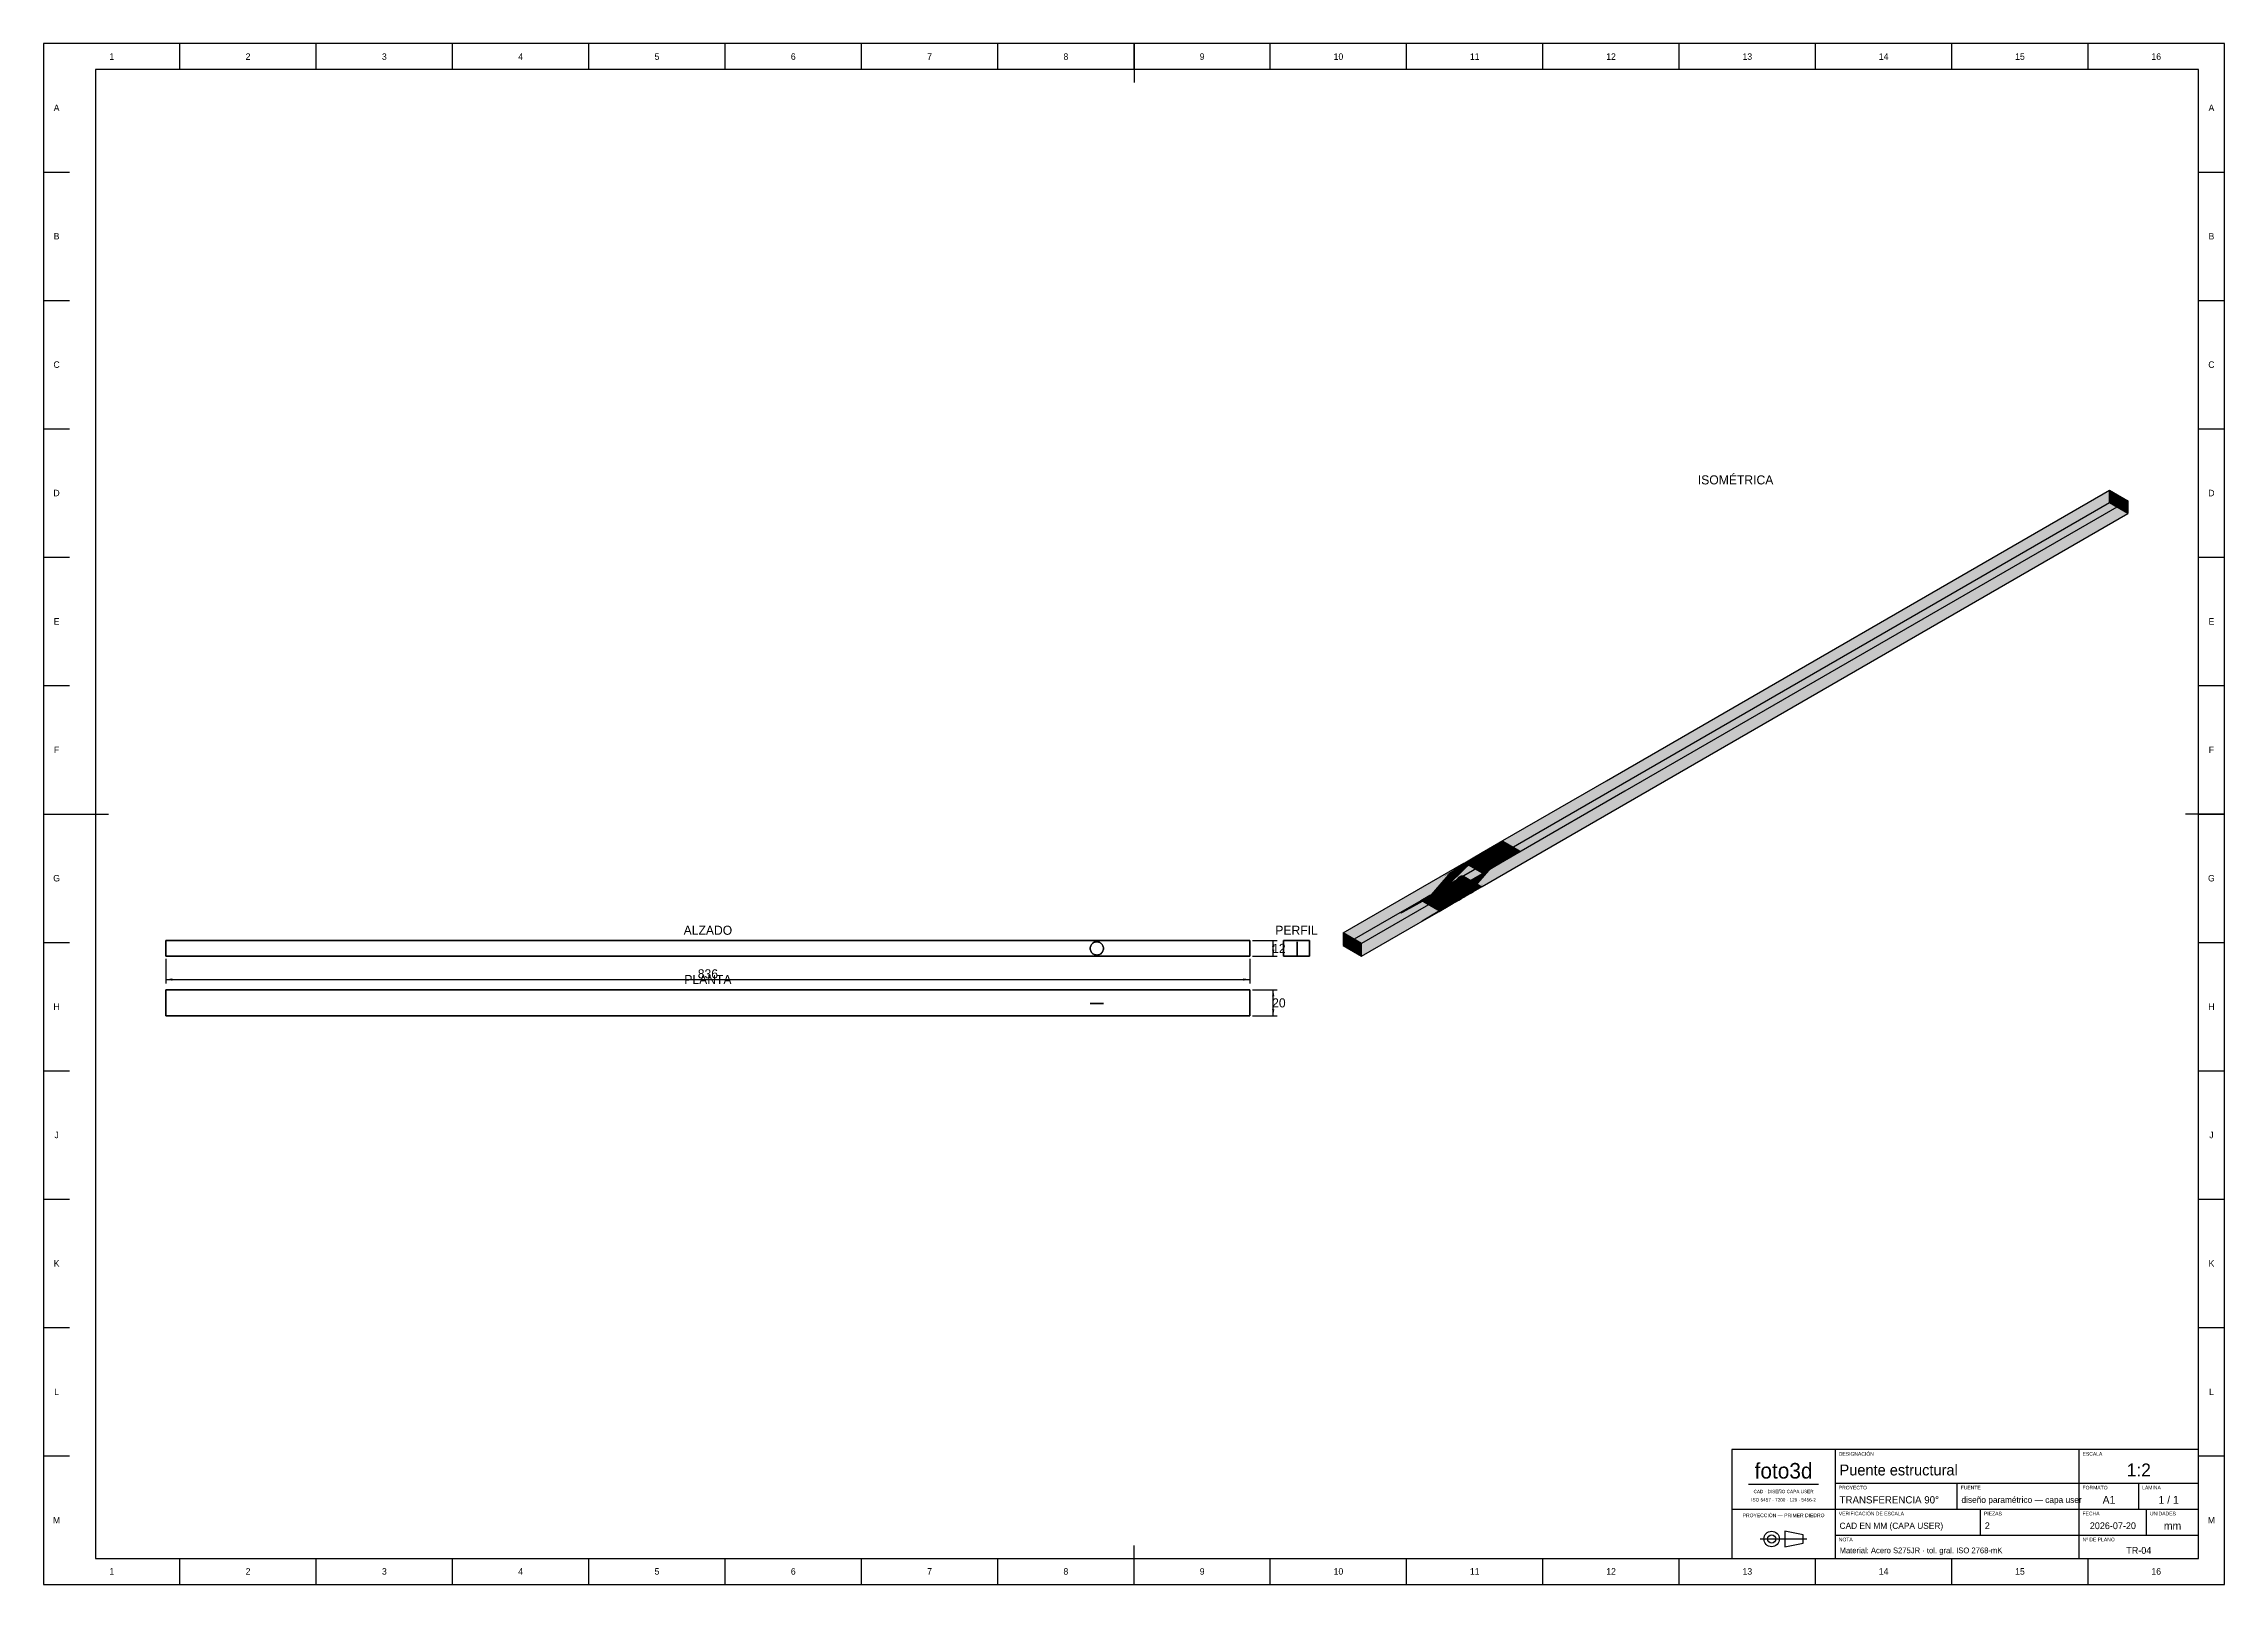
# Model space of a CAD drawing. Extents: x 0 to 1682, y 0 to 1188.
import ezdxf
from ezdxf.enums import TextEntityAlignment as Align

# ---------------------------------------------------------------- set-up
doc = ezdxf.new("R2010")
doc.units = 0
for name, color, linetype in [('COTAS', 7, 'CONTINUOUS'), ('FINA', 7, 'CONTINUOUS'), ('NORMA', 7, 'CONTINUOUS'), ('SOMBRA', 8, 'CONTINUOUS'), ('TEXTO', 7, 'CONTINUOUS'), ('VISIBLE', 7, 'CONTINUOUS')]:
    doc.layers.add(name, color=color, linetype=linetype)

msp = doc.modelspace()

# ---------------------------------------------------------------- texts
at = {"layer": 'COTAS'}
for s, p in [('12', (952.7583, 490.3708)), ('836', (512.3583, 470.7708)), ('20', (952.7583, 448.3708))]:
    msp.add_text(s, height=7, dxfattribs=at).set_placement(p, align=Align.MIDDLE_CENTER)
at = {"layer": 'TEXTO'}
for s, height, p in [('1', 5, (52.5625, 1178)), ('2', 5, (157.6875, 1178)), ('3', 5, (262.8125, 1178)), ('4', 5, (367.9375, 1178)), ('5', 5, (473.0625, 1178)), ('6', 5, (578.1875, 1178)), ('7', 5, (683.3125, 1178)), ('8', 5, (788.4375, 1178)), ('9', 5, (893.5625, 1178)), ('10', 5, (998.6875, 1178)), ('11', 5, (1103.8125, 1178)), ('12', 5, (1208.9375, 1178)), ('13', 5, (1314.0625, 1178)), ('14', 5, (1419.1875, 1178)), ('15', 5, (1524.3125, 1178)), ('16', 5, (1629.4375, 1178)), ('A', 5, (10, 1138.5)), ('A', 5, (1672, 1138.5)), ('B', 5, (10, 1039.5)), ('B', 5, (1672, 1039.5)), ('C', 5, (10, 940.5)), ('C', 5, (1672, 940.5)), ('D', 5, (10, 841.5)), ('ISOMÉTRICA', 7, (1305, 851.6292)), ('D', 5, (1672, 841.5)), ('E', 5, (10, 742.5)), ('E', 5, (1672, 742.5)), ('F', 5, (10, 643.5)), ('F', 5, (1672, 643.5)), ('G', 5, (10, 544.5)), ('G', 5, (1672, 544.5)), ('ALZADO', 7, (512.3583, 504.3708)), ('PERFIL', 7, (966.3583, 504.3708)), ('PLANTA', 7, (512.3583, 466.3708)), ('H', 5, (10, 445.5)), ('H', 5, (1672, 445.5)), ('J', 5, (10, 346.5)), ('J', 5, (1672, 346.5)), ('K', 5, (10, 247.5)), ('K', 5, (1672, 247.5)), ('L', 5, (10, 148.5)), ('L', 5, (1672, 148.5)), ('foto3d', 12, (1342, 87.6)), ('1:2', 10, (1616, 88.2)), ('CAD · DISEÑO CAPA USER', 2.6, (1342, 71.6)), ('A1', 6, (1593, 65.2)), ('1 / 1', 6, (1639, 65.2)), ('M', 5, (10, 49.5)), ('PROYECCIÓN — PRIMER DIEDRO', 2.8, (1342, 53.2)), ('ISO 5457 · 7200 · 129 · 5456-2', 2.6, (1342, 65.2)), ('M', 5, (1672, 49.5)), ('2026-07-20', 5.2, (1596, 45.2)), ('mm', 6, (1642, 45.2)), ('TR-04', 5.2, (1616, 26.2)), ('1', 5, (52.5625, 10)), ('2', 5, (157.6875, 10)), ('3', 5, (262.8125, 10)), ('4', 5, (367.9375, 10)), ('5', 5, (473.0625, 10)), ('6', 5, (578.1875, 10)), ('7', 5, (683.3125, 10)), ('8', 5, (788.4375, 10)), ('9', 5, (893.5625, 10)), ('10', 5, (998.6875, 10)), ('11', 5, (1103.8125, 10)), ('12', 5, (1208.9375, 10)), ('13', 5, (1314.0625, 10)), ('14', 5, (1419.1875, 10)), ('15', 5, (1524.3125, 10)), ('16', 5, (1629.4375, 10))]:
    msp.add_text(s, height=height, dxfattribs=at).set_placement(p, align=Align.MIDDLE_CENTER)
for s, p in [('DESIGNACIÓN', (1384.6, 99.2)), ('ESCALA', (1572.6, 99.2)), ('PROYECTO', (1384.6, 73.2)), ('FUENTE', (1478.6, 73.2)), ('FORMATO', (1572.6, 73.2)), ('LÁMINA', (1618.6, 73.2)), ('VERIFICACIÓN DE ESCALA', (1384.6, 53.2)), ('PIEZAS', (1496.6, 53.2)), ('FECHA', (1572.6, 53.2)), ('UNIDADES', (1624.6, 53.2)), ('NOTA', (1384.6, 33.2)), ('Nº DE PLANO', (1572.6, 33.2))]:
    msp.add_text(s, height=2.8, dxfattribs=at).set_placement(p)
for s, height, p in [('Puente estructural', 8.4, (1385.2, 88.2)), ('TRANSFERENCIA 90°', 5.6, (1385.2, 65.2)), ('diseño paramétrico — capa user', 4.8, (1479.2, 65.2)), ('CAD EN MM (CAPA USER)', 4.8, (1385.2, 45.2)), ('2', 5.2, (1497.2, 45.2)), ('Material: Acero S275JR · tol. gral. ISO 2768-mK', 4.4, (1385.2, 26.2))]:
    msp.add_text(s, height=height, dxfattribs=at).set_placement(p, align=Align.MIDDLE_LEFT)

# ---------------------------------------------------------------- linework, layer by layer
at = {"layer": 'COTAS'}
for p, q in [((932.3583, 496.3708), (951.3583, 496.3708)), ((948.3583, 484.3708), (948.3583, 496.3708)), ((94.3583, 482.3708), (94.3583, 463.3708)), ((930.3583, 482.3708), (930.3583, 463.3708)), ((932.3583, 484.3708), (951.3583, 484.3708)), ((94.3583, 466.3708), (930.3583, 466.3708)), ((932.3583, 458.3708), (951.3583, 458.3708)), ((948.3583, 438.3708), (948.3583, 458.3708)), ((932.3583, 438.3708), (951.3583, 438.3708))]:
    msp.add_line(p, q, dxfattribs=at)
for points in [[(948.3583, 496.3708), (949.2583, 491.3708), (947.4583, 491.3708)], [(948.3583, 484.3708), (949.2583, 489.3708), (947.4583, 489.3708)], [(94.3583, 466.3708), (99.3583, 467.2708), (99.3583, 465.4708)], [(930.3583, 466.3708), (925.3583, 467.2708), (925.3583, 465.4708)], [(948.3583, 458.3708), (949.2583, 453.3708), (947.4583, 453.3708)], [(948.3583, 438.3708), (949.2583, 443.3708), (947.4583, 443.3708)]]:
    msp.add_solid(points, dxfattribs=at)
at = {"layer": 'FINA'}
for p, q in [((1682, 1188), (0, 1188)), ((0, 1188), (0, 0)), ((105.125, 1168), (105.125, 1188)), ((210.25, 1168), (210.25, 1188)), ((315.375, 1168), (315.375, 1188)), ((420.5, 1168), (420.5, 1188)), ((525.625, 1168), (525.625, 1188)), ((630.75, 1168), (630.75, 1188)), ((735.875, 1168), (735.875, 1188)), ((841, 1168), (841, 1188)), ((946.125, 1168), (946.125, 1188)), ((1051.25, 1168), (1051.25, 1188)), ((1156.375, 1168), (1156.375, 1188)), ((1261.5, 1168), (1261.5, 1188)), ((1366.625, 1168), (1366.625, 1188)), ((1471.75, 1168), (1471.75, 1188)), ((1576.875, 1168), (1576.875, 1188)), ((1682, 0), (1682, 1188)), ((0, 1089), (20, 1089)), ((1662, 1089), (1682, 1089)), ((0, 990), (20, 990)), ((1662, 990), (1682, 990)), ((0, 891), (20, 891)), ((1662, 891), (1682, 891)), ((0, 792), (20, 792)), ((1662, 792), (1682, 792)), ((0, 693), (20, 693)), ((1662, 693), (1682, 693)), ((0, 594), (20, 594)), ((1662, 594), (1682, 594)), ((0, 495), (20, 495)), ((1662, 495), (1682, 495)), ((0, 396), (20, 396)), ((1662, 396), (1682, 396)), ((0, 297), (20, 297)), ((1662, 297), (1682, 297)), ((0, 198), (20, 198)), ((1662, 198), (1682, 198)), ((0, 99), (20, 99)), ((1662, 99), (1682, 99)), ((1315, 77.2), (1369, 77.2)), ((1382, 78), (1570, 78)), ((1476, 58), (1476, 78)), ((1570, 78), (1662, 78)), ((1616, 58), (1616, 78)), ((1302, 58), (1382, 58)), ((1382, 58), (1570, 58)), ((1494, 38), (1494, 58)), ((1570, 58), (1662, 58)), ((1622, 38), (1622, 58)), ((1324.06, 35), (1359.94, 35)), ((1382, 38), (1570, 38)), ((1570, 38), (1662, 38)), ((105.125, 0), (105.125, 20)), ((210.25, 0), (210.25, 20)), ((315.375, 0), (315.375, 20)), ((420.5, 0), (420.5, 20)), ((525.625, 0), (525.625, 20)), ((630.75, 0), (630.75, 20)), ((735.875, 0), (735.875, 20)), ((841, 0), (841, 20)), ((946.125, 0), (946.125, 20)), ((1051.25, 0), (1051.25, 20)), ((1156.375, 0), (1156.375, 20)), ((1261.5, 0), (1261.5, 20)), ((1366.625, 0), (1366.625, 20)), ((1471.75, 0), (1471.75, 20)), ((1576.875, 0), (1576.875, 20)), ((0, 0), (1682, 0))]:
    msp.add_line(p, q, dxfattribs=at)
at = {"layer": 'NORMA'}
for p, q in [((841, 1188), (841, 1158)), ((1662, 1168), (40, 1168)), ((40, 1168), (40, 20)), ((1662, 20), (1662, 1168)), ((0, 594), (50, 594)), ((1682, 594), (1652, 594)), ((1662, 104), (1302, 104)), ((1302, 104), (1302, 20)), ((1382, 20), (1382, 104)), ((1570, 20), (1570, 104)), ((1662, 20), (1662, 104)), ((40, 20), (1662, 20)), ((841, 0), (841, 30)), ((1302, 20), (1662, 20))]:
    msp.add_line(p, q, dxfattribs=at)
at = {"layer": 'SOMBRA', "color": 253}
for points in [[(1205.5474, 619.645), (1593.4996, 843.6292), (1593.4996, 833.8313)], [(1593.4996, 833.8313), (1593.4996, 843.6292), (1607.6417, 835.4643)], [(1085.7969, 541.4439), (1169.0434, 595.8066), (1593.4996, 833.8313)], [(1085.7969, 541.4439), (1593.4996, 833.8313), (1095.5064, 546.3148)], [(1205.5474, 619.645), (1593.4996, 833.8313), (1169.0434, 595.8066)], [(1607.6417, 825.6663), (1593.4996, 833.8313), (1607.6417, 835.4643)], [(1125.5717, 573.471), (1205.5474, 619.645), (1169.0434, 595.8066)], [(1086.2676, 541.7513), (1117.2787, 566.7782), (1169.0434, 595.8066)], [(1125.5717, 573.471), (1169.0434, 595.8066), (1117.2787, 566.7782)], [(1109.4905, 564.1865), (1125.5717, 573.471), (1117.2787, 566.7782)], [(1095.5063, 556.1127), (1078.7719, 545.1846), (1002.3583, 502.3337)], [(1086.7303, 542.1246), (1105.1441, 559.9735), (1117.2787, 566.7782)], [(1087.177, 542.5576), (1099.7025, 556.9219), (1105.1441, 559.9735)], [(1087.6, 543.0428), (1096.5992, 555.1817), (1099.7025, 556.9219)], [(1087.9922, 543.5718), (1094.5828, 554.051), (1096.5992, 555.1817)], [(1092.8428, 554.3733), (1094.2309, 555.2798), (1093.1611, 553.2537)], [(1094.2309, 555.2798), (1094.5828, 554.051), (1093.1611, 553.2537)], [(1094.2309, 555.2798), (1096.0923, 556.451), (1094.5828, 554.051)], [(1094.2309, 555.2798), (1095.5063, 556.1127), (1096.0923, 556.451)], [(1096.0923, 556.451), (1096.5992, 555.1817), (1094.5828, 554.051)], [(1096.0923, 556.451), (1098.6237, 557.9125), (1096.5992, 555.1817)], [(1098.6237, 557.9125), (1099.7025, 556.9219), (1096.5992, 555.1817)], [(1098.6237, 557.9125), (1102.5358, 560.1712), (1099.7025, 556.9219)], [(1102.5358, 560.1712), (1105.1441, 559.9735), (1099.7025, 556.9219)], [(1102.5358, 560.1712), (1109.4905, 564.1865), (1105.1441, 559.9735)], [(1109.4905, 564.1865), (1117.2787, 566.7782), (1105.1441, 559.9735)], [(1078.7719, 545.1846), (1046.0221, 517.745), (1002.3583, 492.5357)], [(1078.7719, 545.1846), (1002.3583, 492.5357), (1002.3583, 495.2839)], [(1078.7719, 545.1846), (1002.3583, 495.2839), (1002.3583, 502.3337)], [(1078.7719, 545.1846), (1082.8707, 547.4831), (1046.0221, 517.745)], [(1082.8707, 547.4831), (1062.1032, 527.0295), (1046.0221, 517.745)], [(1082.8707, 547.4831), (1083.6623, 547.927), (1062.1032, 527.0295)], [(1083.6623, 547.927), (1069.058, 531.0448), (1062.1032, 527.0295)], [(1083.6623, 547.927), (1083.8908, 548.0551), (1069.058, 531.0448)], [(1083.8908, 548.0551), (1072.9701, 533.3034), (1069.058, 531.0448)], [(1083.8908, 548.0551), (1083.9172, 548.0699), (1072.9701, 533.3034)], [(1083.6016, 547.6441), (1075.5015, 534.7649), (1072.9701, 533.3034)], [(1083.2469, 547.0802), (1077.2896, 535.7973), (1075.5015, 534.7649)], [(1082.9359, 546.4911), (1078.6344, 536.5737), (1077.2896, 535.7973)], [(1082.6738, 545.8869), (1079.6922, 537.1845), (1078.6344, 536.5737)], [(1085.3262, 549.4647), (1082.8707, 547.4831), (1078.7719, 545.1846)], [(1082.4652, 545.278), (1080.5567, 537.6836), (1079.6922, 537.1845)], [(1082.3135, 544.6746), (1081.2839, 538.1034), (1080.5567, 537.6836)], [(1082.2215, 544.0873), (1081.9125, 538.4664), (1081.2839, 538.1034)], [(1082.1906, 543.5259), (1082.4688, 538.7875), (1081.9125, 538.4664)], [(1087.9922, 550.1791), (1082.2215, 543.0002), (1082.1906, 543.5259)], [(1087.9922, 550.1791), (1082.1906, 543.5259), (1082.2215, 544.0873)], [(1087.9922, 550.1791), (1082.3135, 542.5191), (1082.2215, 543.0002)], [(1087.9922, 550.1791), (1082.2215, 544.0873), (1082.3135, 544.6746)], [(1082.2215, 543.0002), (1082.9719, 539.078), (1082.4688, 538.7875)], [(1087.9922, 550.1791), (1082.4652, 542.0909), (1082.3135, 542.5191)], [(1087.9922, 550.1791), (1082.3135, 544.6746), (1082.4652, 545.278)], [(1082.3135, 542.5191), (1083.4368, 539.3464), (1082.9719, 539.078)], [(1087.9922, 550.1791), (1082.6738, 541.7228), (1082.4652, 542.0909)], [(1087.9922, 550.1791), (1082.4652, 545.278), (1082.6738, 545.8869)], [(1082.4652, 542.0909), (1083.8769, 539.6005), (1083.4368, 539.3464)], [(1087.9922, 550.1791), (1082.9359, 541.4212), (1082.6738, 541.7228)], [(1087.9922, 550.1791), (1082.6738, 545.8869), (1082.9359, 546.4911)], [(1082.6738, 541.7228), (1084.3037, 539.8469), (1083.8769, 539.6005)], [(1084.8635, 549.0914), (1083.6623, 547.927), (1082.8707, 547.4831)], [(1087.9922, 550.1791), (1083.2469, 541.1913), (1082.9359, 541.4212)], [(1087.9922, 550.1791), (1082.9359, 546.4911), (1083.2469, 547.0802)], [(1082.9359, 541.4212), (1084.7314, 540.0938), (1084.3037, 539.8469)], [(1087.9922, 550.1791), (1083.6016, 541.0369), (1083.2469, 541.1913)], [(1087.9922, 550.1791), (1083.2469, 547.0802), (1083.6016, 547.6441)], [(1083.2469, 541.1913), (1085.177, 540.3511), (1084.7314, 540.0938)], [(1087.9922, 550.1791), (1083.9938, 540.9607), (1083.6016, 541.0369)], [(1087.9922, 550.1791), (1083.6016, 547.6441), (1083.9172, 548.0699)], [(1083.6016, 541.0369), (1085.6693, 540.6353), (1085.177, 540.3511)], [(1084.4168, 548.6584), (1083.8908, 548.0551), (1083.6623, 547.927)], [(1083.9938, 548.1732), (1083.9172, 548.0699), (1083.8908, 548.0551)], [(1087.9922, 550.1791), (1083.9172, 548.0699), (1087.7591, 550.2244)], [(1083.9938, 548.1732), (1087.7591, 550.2244), (1083.9172, 548.0699)], [(1083.9938, 548.1732), (1087.6, 550.2553), (1087.7591, 550.2244)], [(1083.9938, 548.1732), (1087.177, 550.2519), (1087.6, 550.2553)], [(1083.9938, 548.1732), (1086.7303, 550.1691), (1087.177, 550.2519)], [(1087.9922, 550.1791), (1084.4168, 540.9641), (1083.9938, 540.9607)], [(1083.9938, 548.1732), (1086.2676, 550.0083), (1086.7303, 550.1691)], [(1083.9938, 548.1732), (1085.7969, 549.7721), (1086.2676, 550.0083)], [(1083.9938, 548.1732), (1085.3262, 549.4647), (1085.7969, 549.7721)], [(1083.9938, 548.1732), (1084.8635, 549.0914), (1085.3262, 549.4647)], [(1083.9938, 548.1732), (1084.4168, 548.6584), (1084.8635, 549.0914)], [(1083.9938, 540.9607), (1086.2639, 540.9786), (1085.6693, 540.6353)], [(1087.9922, 550.1791), (1084.8635, 541.0469), (1084.4168, 540.9641)], [(1084.4168, 540.9641), (1087.1003, 541.4615), (1086.2639, 540.9786)], [(1087.9922, 550.1791), (1085.3262, 541.2077), (1084.8635, 541.0469)], [(1084.8635, 541.0469), (1088.6807, 542.374), (1087.1003, 541.4615)], [(1087.9922, 550.1791), (1085.7969, 541.4439), (1085.3262, 541.2077)], [(1085.3262, 541.2077), (1095.5064, 546.3148), (1088.6807, 542.374)], [(1087.9922, 550.1791), (1086.2676, 541.7513), (1085.7969, 541.4439)], [(1085.7969, 549.7721), (1086.0343, 549.9271), (1086.2676, 550.0083)], [(1086.0343, 549.9271), (1086.2758, 550.0849), (1086.7303, 550.1691)], [(1087.9922, 550.1791), (1086.7303, 542.1246), (1086.2676, 541.7513)], [(1086.2758, 550.0849), (1086.5237, 550.2468), (1087.177, 550.2519)], [(1086.5237, 550.2468), (1086.7804, 550.4144), (1087.6, 550.2553)], [(1087.9922, 550.1791), (1087.177, 542.5576), (1086.7303, 542.1246)], [(1086.7804, 550.4144), (1087.0489, 550.5897), (1087.8155, 550.256)], [(1086.7804, 550.4144), (1087.8155, 550.256), (1087.7591, 550.2244)], [(1087.0489, 550.5897), (1087.3323, 550.7748), (1087.9398, 550.3257)], [(1087.0489, 550.5897), (1087.9398, 550.3257), (1087.8155, 550.256)], [(1087.9922, 550.1791), (1087.6, 543.0428), (1087.177, 542.5576)], [(1087.3323, 550.7748), (1087.6348, 550.9723), (1088.1125, 550.4225)], [(1087.3323, 550.7748), (1088.1125, 550.4225), (1087.9398, 550.3257)], [(1087.9922, 550.1791), (1087.9922, 543.5718), (1087.6, 543.0428)], [(1087.6348, 550.9723), (1087.9608, 551.1852), (1088.3254, 550.542)], [(1087.6348, 550.9723), (1088.3254, 550.542), (1088.1125, 550.4225)], [(1087.9922, 550.1791), (1087.7591, 550.2244), (1087.8155, 550.256)], [(1088.3469, 550.0247), (1087.8155, 550.256), (1087.9398, 550.3257)], [(1088.6579, 549.7948), (1087.9398, 550.3257), (1088.1125, 550.4225)], [(1087.9608, 551.1852), (1088.317, 551.4178), (1088.5771, 550.6831)], [(1087.9608, 551.1852), (1088.5771, 550.6831), (1088.3254, 550.542)], [(1087.9922, 550.1791), (1088.6579, 544.7249), (1088.3469, 544.1357)], [(1087.9922, 550.1791), (1088.3469, 544.1357), (1087.9922, 543.5718)], [(1087.9922, 550.1791), (1088.92, 545.329), (1088.6579, 544.7249)], [(1087.9922, 550.1791), (1089.1286, 545.938), (1088.92, 545.329)], [(1087.9922, 550.1791), (1089.2803, 546.5414), (1089.1286, 545.938)], [(1087.9922, 550.1791), (1089.3723, 547.1287), (1089.2803, 546.5414)], [(1087.9922, 550.1791), (1089.4031, 547.6901), (1089.3723, 547.1287)], [(1087.9922, 550.1791), (1089.3723, 548.2158), (1089.4031, 547.6901)], [(1087.9922, 550.1791), (1089.2803, 548.6969), (1089.3723, 548.2158)], [(1087.9922, 550.1791), (1089.1286, 549.1251), (1089.2803, 548.6969)], [(1087.9922, 550.1791), (1088.92, 549.4932), (1089.1286, 549.1251)], [(1087.9922, 550.1791), (1088.6579, 549.7948), (1088.92, 549.4932)], [(1087.9922, 550.1791), (1088.3469, 550.0247), (1088.6579, 549.7948)], [(1088.92, 549.4932), (1088.1125, 550.4225), (1088.3254, 550.542)], [(1088.317, 551.4178), (1088.7105, 551.6748), (1088.869, 550.8468)], [(1088.317, 551.4178), (1088.869, 550.8468), (1088.5771, 550.6831)], [(1089.1286, 549.1251), (1088.3254, 550.542), (1088.5771, 550.6831)], [(1088.3469, 544.1357), (1093.1611, 553.2537), (1094.5828, 554.051)], [(1089.2803, 548.6969), (1088.5771, 550.6831), (1088.869, 550.8468)], [(1088.6579, 544.7249), (1092.0987, 552.6579), (1093.1611, 553.2537)], [(1088.7105, 551.6748), (1089.1523, 551.9633), (1089.2067, 551.0362)], [(1088.7105, 551.6748), (1089.2067, 551.0362), (1088.869, 550.8468)], [(1089.3723, 548.2158), (1088.869, 550.8468), (1089.2067, 551.0362)], [(1096.3633, 535.9153), (1088.9082, 539.6476), (1088.939, 540.2089)], [(1096.3332, 535.3544), (1088.939, 539.1219), (1088.9082, 539.6476)], [(1096.3332, 535.3544), (1088.9082, 539.6476), (1096.3328, 535.361)], [(1096.3633, 535.9153), (1096.3328, 535.361), (1088.9082, 539.6476)], [(1088.92, 545.329), (1091.2722, 552.1944), (1092.0987, 552.6579)], [(1096.3633, 535.9153), (1088.939, 540.2089), (1096.3636, 535.9223)], [(1096.3648, 534.8292), (1089.031, 538.6408), (1088.939, 539.1219)], [(1096.3648, 534.8292), (1088.939, 539.1219), (1096.3636, 534.8352)], [(1096.3332, 535.3544), (1096.3636, 534.8352), (1088.939, 539.1219)], [(1096.4576, 534.3488), (1089.1827, 538.2125), (1089.031, 538.6408)], [(1096.4576, 534.3488), (1089.031, 538.6408), (1096.4557, 534.3542)], [(1096.3648, 534.8292), (1096.4557, 534.3542), (1089.031, 538.6408)], [(1089.1286, 545.938), (1090.6072, 551.8215), (1091.2722, 552.1944)], [(1089.1523, 551.9633), (1089.6561, 552.2923), (1089.5992, 551.2562)], [(1089.1523, 551.9633), (1089.5992, 551.2562), (1089.2067, 551.0362)], [(1089.4031, 547.6901), (1089.2067, 551.0362), (1089.5992, 551.2562)], [(1089.2803, 546.5414), (1090.0595, 551.5144), (1090.6072, 551.8215)], [(1089.3723, 547.1287), (1089.5992, 551.2562), (1090.0595, 551.5144)], [(1089.6561, 552.2923), (1090.0595, 551.5144), (1089.5992, 551.2562)], [(1089.6561, 552.2923), (1090.2413, 552.6745), (1090.0595, 551.5144)], [(1090.2413, 552.6745), (1090.6072, 551.8215), (1090.0595, 551.5144)], [(1090.2413, 552.6745), (1090.9354, 553.1278), (1090.6072, 551.8215)], [(1090.9354, 553.1278), (1091.2722, 552.1944), (1090.6072, 551.8215)], [(1090.9354, 553.1278), (1091.7812, 553.6801), (1091.2722, 552.1944)], [(1091.7812, 553.6801), (1092.0987, 552.6579), (1091.2722, 552.1944)], [(1091.7812, 553.6801), (1092.8428, 554.3733), (1092.0987, 552.6579)], [(1092.8428, 554.3733), (1093.1611, 553.2537), (1092.0987, 552.6579)], [(1101.7471, 534.8844), (1094.7097, 539.6935), (1094.3175, 539.1644)], [(1101.7471, 534.8844), (1094.3175, 539.1644), (1101.7421, 534.8778)], [(1102.1388, 535.4139), (1095.0644, 540.2574), (1094.7097, 539.6935)], [(1102.1388, 535.4139), (1094.7097, 539.6935), (1102.1344, 535.4069)], [(1101.7471, 534.8844), (1102.1344, 535.4069), (1094.7097, 539.6935)], [(1102.4929, 535.9782), (1095.3754, 540.8465), (1095.0644, 540.2574)], [(1102.4929, 535.9782), (1095.0644, 540.2574), (1102.489, 535.9708)], [(1102.1388, 535.4139), (1102.489, 535.9708), (1095.0644, 540.2574)], [(1102.8033, 536.5675), (1095.6375, 541.4507), (1095.3754, 540.8465)], [(1102.4929, 535.9782), (1102.8001, 536.5599), (1095.3754, 540.8465)], [(1102.8033, 536.5675), (1095.3754, 540.8465), (1102.8001, 536.5599)], [(1102.8033, 536.5675), (1103.0621, 537.1641), (1095.6375, 541.4507)], [(1096.4576, 534.3488), (1096.6073, 533.9259), (1089.1827, 538.2125)]]:
    msp.add_solid(points, dxfattribs=at)
at = {"layer": 'SOMBRA', "color": 254}
for points in [[(1214.8286, 614.2865), (1593.4996, 843.6292), (1205.5474, 619.645)], [(1219.6896, 611.48), (1593.4996, 843.6292), (1214.8286, 614.2865)], [(1219.6896, 611.48), (1607.6417, 835.4643), (1593.4996, 843.6292)], [(1136.7662, 567.0079), (1205.5474, 619.645), (1125.5717, 573.471)], [(1136.7662, 567.0079), (1214.8286, 614.2865), (1205.5474, 619.645)], [(1139.7139, 565.306), (1214.8286, 614.2865), (1136.7662, 567.0079)], [(1139.7139, 565.306), (1219.6896, 611.48), (1214.8286, 614.2865)], [(1121.0697, 557.5013), (1125.5717, 573.471), (1109.4905, 564.1865)], [(1121.0697, 557.5013), (1136.7662, 567.0079), (1125.5717, 573.471)], [(1107.42, 549.2343), (1095.5063, 556.1127), (1002.3583, 502.3337)], [(1107.42, 549.2343), (1096.0923, 556.451), (1095.5063, 556.1127)], [(1107.992, 549.5808), (1098.6237, 557.9125), (1096.0923, 556.451)], [(1107.42, 549.2343), (1107.992, 549.5808), (1096.0923, 556.451)], [(1110.4629, 551.0772), (1102.5358, 560.1712), (1098.6237, 557.9125)], [(1107.992, 549.5808), (1110.4629, 551.0772), (1098.6237, 557.9125)], [(1114.2814, 553.3899), (1109.4905, 564.1865), (1102.5358, 560.1712)], [(1110.4629, 551.0772), (1114.2814, 553.3899), (1102.5358, 560.1712)], [(1114.2814, 553.3899), (1121.0697, 557.5013), (1109.4905, 564.1865)], [(1116.6779, 552.0062), (1121.0697, 557.5013), (1114.2814, 553.3899)], [(1116.6779, 552.0062), (1123.6327, 556.0215), (1121.0697, 557.5013)], [(1123.6327, 556.0215), (1136.7662, 567.0079), (1121.0697, 557.5013)], [(1123.6327, 556.0215), (1139.7139, 565.306), (1136.7662, 567.0079)], [(1107.42, 549.2343), (1002.3583, 502.3337), (1016.5004, 494.1687)], [(1109.6484, 547.9477), (1107.42, 549.2343), (1016.5004, 494.1687)], [(1100.4155, 533.591), (1093.4478, 538.2463), (1092.9851, 537.8729)], [(1100.878, 533.9651), (1093.8945, 538.6793), (1093.4478, 538.2463)], [(1100.878, 533.9651), (1093.4478, 538.2463), (1100.8724, 533.9597)], [(1100.4155, 533.591), (1100.8724, 533.9597), (1093.4478, 538.2463)], [(1101.3244, 534.3987), (1094.3175, 539.1644), (1093.8945, 538.6793)], [(1101.3244, 534.3987), (1093.8945, 538.6793), (1101.3191, 534.3926)], [(1100.878, 533.9651), (1101.3191, 534.3926), (1093.8945, 538.6793)], [(1101.3244, 534.3987), (1101.7421, 534.8778), (1094.3175, 539.1644)], [(1109.6484, 547.9477), (1107.992, 549.5808), (1107.42, 549.2343)], [(1110.2345, 548.2861), (1110.4629, 551.0772), (1107.992, 549.5808)], [(1109.6484, 547.9477), (1110.2345, 548.2861), (1107.992, 549.5808)], [(1110.2345, 548.2861), (1112.7659, 549.7476), (1110.4629, 551.0772)], [(1112.7659, 549.7476), (1114.2814, 553.3899), (1110.4629, 551.0772)], [(1112.7659, 549.7476), (1116.6779, 552.0062), (1114.2814, 553.3899)], [(1096.6099, 533.9213), (1089.3913, 537.8445), (1089.1827, 538.2125)], [(1096.6099, 533.9213), (1089.1827, 538.2125), (1096.6073, 533.9259)], [(1096.8192, 533.5541), (1089.6534, 537.5429), (1089.3913, 537.8445)], [(1096.8192, 533.5541), (1089.3913, 537.8445), (1096.8159, 533.5578)], [(1096.6099, 533.9213), (1096.8159, 533.5578), (1089.3913, 537.8445)], [(1097.0819, 533.2534), (1089.9644, 537.3129), (1089.6534, 537.5429)], [(1097.0819, 533.2534), (1089.6534, 537.5429), (1097.078, 533.2562)], [(1096.8192, 533.5541), (1097.078, 533.2562), (1089.6534, 537.5429)], [(1097.3935, 533.0244), (1090.3191, 537.1585), (1089.9644, 537.3129)], [(1097.3935, 533.0244), (1089.9644, 537.3129), (1097.389, 533.0263)], [(1097.0819, 533.2534), (1097.389, 533.0263), (1089.9644, 537.3129)], [(1097.7486, 532.871), (1090.7113, 537.0824), (1090.3191, 537.1585)], [(1097.7486, 532.871), (1090.3191, 537.1585), (1097.7437, 532.8719)], [(1097.3935, 533.0244), (1097.7437, 532.8719), (1090.3191, 537.1585)], [(1098.1412, 532.7958), (1091.1344, 537.0857), (1090.7113, 537.0824)], [(1098.1412, 532.7958), (1090.7113, 537.0824), (1098.1359, 532.7958)], [(1097.7486, 532.871), (1098.1359, 532.7958), (1090.7113, 537.0824)], [(1098.5646, 532.8001), (1091.581, 537.1685), (1091.1344, 537.0857)], [(1098.5646, 532.8001), (1091.1344, 537.0857), (1098.559, 532.7991)], [(1098.1412, 532.7958), (1098.559, 532.7991), (1091.1344, 537.0857)], [(1099.0115, 532.8839), (1092.0437, 537.3294), (1091.581, 537.1685)], [(1099.0115, 532.8839), (1091.581, 537.1685), (1099.0057, 532.8819)], [(1098.5646, 532.8001), (1099.0057, 532.8819), (1091.581, 537.1685)], [(1099.4742, 533.0457), (1092.5144, 537.5655), (1092.0437, 537.3294)], [(1099.4742, 533.0457), (1092.0437, 537.3294), (1099.4683, 533.0428)], [(1099.0115, 532.8839), (1099.4683, 533.0428), (1092.0437, 537.3294)], [(1099.9449, 533.2827), (1092.9851, 537.8729), (1092.5144, 537.5655)], [(1099.9449, 533.2827), (1092.5144, 537.5655), (1099.939, 533.2789)], [(1099.4742, 533.0457), (1099.939, 533.2789), (1092.5144, 537.5655)], [(1100.4155, 533.591), (1092.9851, 537.8729), (1100.4097, 533.5863)], [(1099.9449, 533.2827), (1100.4097, 533.5863), (1092.9851, 537.8729)]]:
    msp.add_solid(points, dxfattribs=at)
at = {"layer": 'SOMBRA', "color": 252}
for points in [[(1097.7348, 545.0282), (1095.5064, 546.3148), (1593.4996, 833.8313)], [(1097.7348, 545.0282), (1593.4996, 833.8313), (1607.6417, 825.6663)], [(1109.6485, 538.1498), (1097.7348, 545.0282), (1607.6417, 825.6663)], [(1099.939, 533.2789), (1607.6417, 825.6663), (1607.6417, 835.4643)], [(1099.939, 533.2789), (1607.6417, 835.4643), (1110.9039, 540.4393)], [(1099.939, 533.2789), (1109.6485, 538.1498), (1607.6417, 825.6663)], [(1110.9039, 540.4393), (1607.6417, 835.4643), (1219.6896, 611.48)], [(1103.3204, 535.9353), (1219.6896, 611.48), (1139.7139, 565.306)], [(1103.3204, 535.9353), (1110.9039, 540.4393), (1219.6896, 611.48)], [(1101.9594, 535.127), (1123.6327, 556.0215), (1116.6779, 552.0062)], [(1101.9594, 535.127), (1102.2622, 535.3068), (1123.6327, 556.0215)], [(1102.2622, 535.3068), (1139.7139, 565.306), (1123.6327, 556.0215)], [(1102.2622, 535.3068), (1103.3204, 535.9353), (1139.7139, 565.306)], [(1109.6484, 547.9477), (1016.5004, 494.1687), (1016.5004, 487.1189)], [(1063.5602, 512.3207), (1099.4683, 541.2998), (1016.5004, 487.1189)], [(1099.0057, 540.9264), (1063.5602, 512.3207), (1078.8833, 521.4215)], [(1098.559, 540.4934), (1078.8833, 521.4215), (1085.1998, 525.173)], [(1083.8157, 537.3675), (1081.2839, 538.1034), (1081.9125, 538.4664)], [(1084.3853, 537.681), (1081.9125, 538.4664), (1082.4688, 538.7875)], [(1084.3853, 537.681), (1083.8157, 537.3675), (1081.9125, 538.4664)], [(1084.9004, 537.9645), (1082.4688, 538.7875), (1082.9719, 539.078)], [(1084.9004, 537.9645), (1084.3853, 537.681), (1082.4688, 538.7875)], [(1085.3765, 538.2265), (1082.9719, 539.078), (1083.4368, 539.3464)], [(1085.3765, 538.2265), (1084.9004, 537.9645), (1082.9719, 539.078)], [(1085.8271, 538.4746), (1083.4368, 539.3464), (1083.8769, 539.6005)], [(1085.8271, 538.4746), (1085.3765, 538.2265), (1083.4368, 539.3464)], [(1086.2642, 538.7151), (1083.8769, 539.6005), (1084.3037, 539.8469)], [(1086.2642, 538.7151), (1085.8271, 538.4746), (1083.8769, 539.6005)], [(1086.702, 538.9561), (1084.3037, 539.8469), (1084.7314, 540.0938)], [(1086.702, 538.9561), (1086.2642, 538.7151), (1084.3037, 539.8469)], [(1087.1583, 539.2072), (1084.7314, 540.0938), (1085.177, 540.3511)], [(1087.1583, 539.2072), (1086.702, 538.9561), (1084.7314, 540.0938)], [(1087.6624, 539.4846), (1085.177, 540.3511), (1085.6693, 540.6353)], [(1087.6624, 539.4846), (1087.1583, 539.2072), (1085.177, 540.3511)], [(1098.1359, 540.0082), (1085.1998, 525.173), (1088.6624, 527.2296)], [(1098.019, 531.4355), (1085.3765, 538.2265), (1085.8271, 538.4746)], [(1088.2712, 539.8197), (1085.6693, 540.6353), (1086.2639, 540.9786)], [(1088.2712, 539.8197), (1087.6624, 539.4846), (1085.6693, 540.6353)], [(1098.4459, 531.682), (1085.8271, 538.4746), (1086.2642, 538.7151)], [(1098.4459, 531.682), (1098.019, 531.4355), (1085.8271, 538.4746)], [(1089.1276, 540.2911), (1086.2639, 540.9786), (1087.1003, 541.4615)], [(1089.1276, 540.2911), (1088.2712, 539.8197), (1086.2639, 540.9786)], [(1098.8735, 531.9289), (1086.2642, 538.7151), (1086.702, 538.9561)], [(1098.8735, 531.9289), (1098.4459, 531.682), (1086.2642, 538.7151)], [(1099.3191, 532.1861), (1086.702, 538.9561), (1087.1583, 539.2072)], [(1099.3191, 532.1861), (1098.8735, 531.9289), (1086.702, 538.9561)], [(1090.7458, 541.1817), (1087.1003, 541.4615), (1088.6807, 542.374)], [(1090.7458, 541.1817), (1089.1276, 540.2911), (1087.1003, 541.4615)], [(1099.8114, 532.4704), (1087.1583, 539.2072), (1087.6624, 539.4846)], [(1099.8114, 532.4704), (1099.3191, 532.1861), (1087.1583, 539.2072)], [(1100.4061, 532.8137), (1087.6624, 539.4846), (1088.2712, 539.8197)], [(1100.4061, 532.8137), (1099.8114, 532.4704), (1087.6624, 539.4846)], [(1101.2424, 533.2966), (1088.2712, 539.8197), (1089.1276, 540.2911)], [(1101.2424, 533.2966), (1100.4061, 532.8137), (1088.2712, 539.8197)], [(1097.7437, 539.4792), (1088.6624, 527.2296), (1090.8607, 528.5352)], [(1097.7348, 545.0282), (1088.6807, 542.374), (1095.5064, 546.3148)], [(1097.7348, 545.0282), (1090.7458, 541.1817), (1088.6807, 542.374)], [(1092.5144, 541.7296), (1088.9082, 539.6476), (1088.939, 539.1219)], [(1092.5144, 541.7296), (1088.939, 540.2089), (1088.9082, 539.6476)], [(1092.5144, 541.7296), (1088.939, 539.1219), (1089.031, 538.6408)], [(1092.5144, 541.7296), (1089.031, 540.7963), (1088.939, 540.2089)], [(1096.4545, 536.5023), (1088.939, 540.2089), (1089.031, 540.7963)], [(1096.4545, 536.5023), (1096.3636, 535.9223), (1088.939, 540.2089)], [(1092.5144, 541.7296), (1089.031, 538.6408), (1089.1827, 538.2125)], [(1092.5144, 541.7296), (1089.1827, 541.3996), (1089.031, 540.7963)], [(1096.6054, 537.1054), (1089.031, 540.7963), (1089.1827, 541.3996)], [(1096.4545, 536.5023), (1089.031, 540.7963), (1096.4557, 536.5097)], [(1096.6054, 537.1054), (1096.4557, 536.5097), (1089.031, 540.7963)], [(1102.8228, 534.209), (1089.1276, 540.2911), (1090.7458, 541.1817)], [(1102.8228, 534.209), (1101.2424, 533.2966), (1089.1276, 540.2911)], [(1092.5144, 541.7296), (1089.3913, 542.0086), (1089.1827, 541.3996)], [(1096.8133, 537.7143), (1089.1827, 541.3996), (1089.3913, 542.0086)], [(1092.5144, 541.7296), (1089.1827, 538.2125), (1089.3913, 537.8445)], [(1096.6054, 537.1054), (1089.1827, 541.3996), (1096.6073, 537.113)], [(1096.8133, 537.7143), (1096.6073, 537.113), (1089.1827, 541.3996)], [(1092.5144, 541.7296), (1089.6534, 542.6128), (1089.3913, 542.0086)], [(1097.0747, 538.3186), (1089.3913, 542.0086), (1089.6534, 542.6128)], [(1096.8133, 537.7143), (1089.3913, 542.0086), (1096.8159, 537.722)], [(1097.0747, 538.3186), (1096.8159, 537.722), (1089.3913, 542.0086)], [(1092.5144, 541.7296), (1089.3913, 537.8445), (1089.6534, 537.5429)], [(1092.5144, 541.7296), (1089.9644, 543.2019), (1089.6534, 542.6128)], [(1097.3851, 538.9079), (1089.6534, 542.6128), (1089.9644, 543.2019)], [(1097.0747, 538.3186), (1089.6534, 542.6128), (1097.078, 538.3262)], [(1097.3851, 538.9079), (1097.078, 538.3262), (1089.6534, 542.6128)], [(1092.5144, 541.7296), (1089.6534, 537.5429), (1089.9644, 537.3129)], [(1092.5144, 541.7296), (1090.3191, 543.7658), (1089.9644, 543.2019)], [(1097.7393, 539.4721), (1089.9644, 543.2019), (1090.3191, 543.7658)], [(1097.7393, 539.4721), (1097.389, 538.9153), (1089.9644, 543.2019)], [(1097.3851, 538.9079), (1089.9644, 543.2019), (1097.389, 538.9153)], [(1092.5144, 541.7296), (1089.9644, 537.3129), (1090.3191, 537.1585)], [(1092.5144, 541.7296), (1090.7113, 544.2949), (1090.3191, 543.7658)], [(1098.131, 540.0016), (1090.3191, 543.7658), (1090.7113, 544.2949)], [(1098.131, 540.0016), (1097.7437, 539.4792), (1090.3191, 543.7658)], [(1097.7393, 539.4721), (1090.3191, 543.7658), (1097.7437, 539.4792)], [(1092.5144, 541.7296), (1090.3191, 537.1585), (1090.7113, 537.0824)], [(1092.5144, 541.7296), (1091.1344, 544.78), (1090.7113, 544.2949)], [(1098.5537, 540.4873), (1090.7113, 544.2949), (1091.1344, 544.78)], [(1098.5537, 540.4873), (1098.1359, 540.0082), (1090.7113, 544.2949)], [(1098.131, 540.0016), (1090.7113, 544.2949), (1098.1359, 540.0082)], [(1092.5144, 541.7296), (1090.7113, 537.0824), (1091.1344, 537.0857)], [(1109.6485, 538.1498), (1090.7458, 541.1817), (1097.7348, 545.0282)], [(1109.6485, 538.1498), (1102.8228, 534.209), (1090.7458, 541.1817)], [(1097.389, 538.9153), (1090.8607, 528.5352), (1092.3871, 529.4417)], [(1092.5144, 541.7296), (1091.581, 545.213), (1091.1344, 544.78)], [(1099.0001, 540.921), (1091.1344, 544.78), (1091.581, 545.213)], [(1099.0001, 540.921), (1098.559, 540.4934), (1091.1344, 544.78)], [(1098.5537, 540.4873), (1091.1344, 544.78), (1098.559, 540.4934)], [(1092.5144, 541.7296), (1091.1344, 537.0857), (1091.581, 537.1685)], [(1092.5144, 541.7296), (1092.0437, 545.5864), (1091.581, 545.213)], [(1099.4625, 541.2951), (1091.581, 545.213), (1092.0437, 545.5864)], [(1099.4625, 541.2951), (1099.0057, 540.9264), (1091.581, 545.213)], [(1099.0001, 540.921), (1091.581, 545.213), (1099.0057, 540.9264)], [(1092.5144, 541.7296), (1091.581, 537.1685), (1092.0437, 537.3294)], [(1092.5144, 541.7296), (1092.5144, 545.8938), (1092.0437, 545.5864)], [(1099.9331, 541.6033), (1092.0437, 545.5864), (1092.5144, 545.8938)], [(1099.9331, 541.6033), (1099.4683, 541.2998), (1092.0437, 545.5864)], [(1099.4625, 541.2951), (1092.0437, 545.5864), (1099.4683, 541.2998)], [(1092.5144, 541.7296), (1092.0437, 537.3294), (1092.5144, 537.5655)], [(1097.078, 538.3262), (1092.3871, 529.4417), (1093.5151, 530.1117)], [(1092.5144, 541.7296), (1094.7097, 546.3007), (1094.3175, 546.3769)], [(1092.5144, 541.7296), (1094.3175, 546.3769), (1093.8945, 546.3736)], [(1092.5144, 541.7296), (1093.8945, 546.3736), (1093.4478, 546.2908)], [(1092.5144, 541.7296), (1095.0644, 546.1464), (1094.7097, 546.3007)], [(1092.5144, 541.7296), (1093.4478, 546.2908), (1092.9851, 546.1299)], [(1092.5144, 541.7296), (1095.3754, 545.9164), (1095.0644, 546.1464)], [(1092.5144, 541.7296), (1092.9851, 546.1299), (1092.5144, 545.8938)], [(1100.4038, 541.8403), (1092.5144, 545.8938), (1092.9851, 546.1299)], [(1092.5144, 541.7296), (1095.6375, 545.6148), (1095.3754, 545.9164)], [(1100.4038, 541.8403), (1099.939, 541.6072), (1092.5144, 545.8938)], [(1099.9331, 541.6033), (1092.5144, 545.8938), (1099.939, 541.6072)], [(1092.5144, 541.7296), (1095.8461, 545.2468), (1095.6375, 545.6148)], [(1092.5144, 541.7296), (1095.9978, 544.8185), (1095.8461, 545.2468)], [(1092.5144, 541.7296), (1096.0898, 544.3374), (1095.9978, 544.8185)], [(1092.5144, 541.7296), (1096.1207, 543.8117), (1096.0898, 544.3374)], [(1092.5144, 541.7296), (1096.0898, 543.2504), (1096.1207, 543.8117)], [(1092.5144, 541.7296), (1095.9978, 542.663), (1096.0898, 543.2504)], [(1092.5144, 541.7296), (1095.8461, 542.0597), (1095.9978, 542.663)], [(1092.5144, 541.7296), (1095.6375, 541.4507), (1095.8461, 542.0597)], [(1092.5144, 541.7296), (1095.0644, 540.2574), (1095.3754, 540.8465)], [(1092.5144, 541.7296), (1094.7097, 539.6935), (1095.0644, 540.2574)], [(1092.5144, 541.7296), (1095.3754, 540.8465), (1095.6375, 541.4507)], [(1092.5144, 541.7296), (1094.3175, 539.1644), (1094.7097, 539.6935)], [(1092.5144, 541.7296), (1093.8945, 538.6793), (1094.3175, 539.1644)], [(1092.5144, 541.7296), (1093.4478, 538.2463), (1093.8945, 538.6793)], [(1092.5144, 541.7296), (1092.9851, 537.8729), (1093.4478, 538.2463)], [(1092.5144, 541.7296), (1092.5144, 537.5655), (1092.9851, 537.8729)], [(1100.8666, 542.0021), (1092.9851, 546.1299), (1093.4478, 546.2908)], [(1100.8666, 542.0021), (1100.4097, 541.8433), (1092.9851, 546.1299)], [(1100.4038, 541.8403), (1092.9851, 546.1299), (1100.4097, 541.8433)], [(1101.3135, 542.0859), (1093.4478, 546.2908), (1093.8945, 546.3736)], [(1101.3135, 542.0859), (1100.8724, 542.0042), (1093.4478, 546.2908)], [(1100.8666, 542.0021), (1093.4478, 546.2908), (1100.8724, 542.0042)], [(1101.7368, 542.0903), (1093.8945, 546.3736), (1094.3175, 546.3769)], [(1101.7368, 542.0903), (1101.3191, 542.087), (1093.8945, 546.3736)], [(1101.3135, 542.0859), (1093.8945, 546.3736), (1101.3191, 542.087)], [(1102.1295, 542.0151), (1094.3175, 546.3769), (1094.7097, 546.3007)], [(1102.1295, 542.0151), (1101.7421, 542.0903), (1094.3175, 546.3769)], [(1101.7368, 542.0903), (1094.3175, 546.3769), (1101.7421, 542.0903)], [(1102.4846, 541.8617), (1094.7097, 546.3007), (1095.0644, 546.1464)], [(1102.4846, 541.8617), (1102.1344, 542.0141), (1094.7097, 546.3007)], [(1102.1295, 542.0151), (1094.7097, 546.3007), (1102.1344, 542.0141)], [(1102.7962, 541.6327), (1095.0644, 546.1464), (1095.3754, 545.9164)], [(1102.7962, 541.6327), (1102.489, 541.8598), (1095.0644, 546.1464)], [(1102.4846, 541.8617), (1095.0644, 546.1464), (1102.489, 541.8598)], [(1103.0588, 541.332), (1095.3754, 545.9164), (1095.6375, 545.6148)], [(1103.0588, 541.332), (1102.8001, 541.6298), (1095.3754, 545.9164)], [(1102.7962, 541.6327), (1095.3754, 545.9164), (1102.8001, 541.6298)], [(1103.2682, 540.9648), (1095.6375, 545.6148), (1095.8461, 545.2468)], [(1103.2682, 540.9648), (1103.0621, 541.3282), (1095.6375, 545.6148)], [(1103.0588, 541.332), (1095.6375, 545.6148), (1103.0621, 541.3282)], [(1103.0647, 537.1717), (1095.8461, 542.0597), (1095.6375, 541.4507)], [(1103.0647, 537.1717), (1095.6375, 541.4507), (1103.0621, 537.1641)], [(1103.4205, 540.5373), (1095.8461, 545.2468), (1095.9978, 544.8185)], [(1103.4205, 540.5373), (1103.2708, 540.9602), (1095.8461, 545.2468)], [(1103.2682, 540.9648), (1095.8461, 545.2468), (1103.2708, 540.9602)], [(1103.2727, 537.7806), (1095.9978, 542.663), (1095.8461, 542.0597)], [(1103.0647, 537.1717), (1103.2708, 537.7731), (1095.8461, 542.0597)], [(1103.2727, 537.7806), (1095.8461, 542.0597), (1103.2708, 537.7731)], [(1103.5133, 540.0568), (1095.9978, 544.8185), (1096.0898, 544.3374)], [(1103.5133, 540.0568), (1103.4224, 540.5319), (1095.9978, 544.8185)], [(1103.4205, 540.5373), (1095.9978, 544.8185), (1103.4224, 540.5319)], [(1103.4235, 538.3837), (1096.0898, 543.2504), (1095.9978, 542.663)], [(1103.2727, 537.7806), (1103.4224, 538.3764), (1095.9978, 542.663)], [(1103.4235, 538.3837), (1095.9978, 542.663), (1103.4224, 538.3764)], [(1103.5449, 539.5317), (1096.0898, 544.3374), (1096.1207, 543.8117)], [(1103.5449, 539.5317), (1103.5144, 540.0508), (1096.0898, 544.3374)], [(1103.5133, 540.0568), (1096.0898, 544.3374), (1103.5144, 540.0508)], [(1103.5148, 538.9708), (1096.1207, 543.8117), (1096.0898, 543.2504)], [(1103.4235, 538.3837), (1103.5144, 538.9638), (1096.0898, 543.2504)], [(1103.5148, 538.9708), (1096.0898, 543.2504), (1103.5144, 538.9638)], [(1103.5148, 538.9708), (1103.5453, 539.5251), (1096.1207, 543.8117)], [(1103.5449, 539.5317), (1096.1207, 543.8117), (1103.5453, 539.5251)], [(1100.4097, 541.8433), (1100.1764, 541.7622), (1099.939, 541.6072)], [(1100.8724, 542.0042), (1100.4179, 541.9199), (1100.1764, 541.7622)], [(1100.4097, 533.5863), (1110.9039, 540.4393), (1103.3204, 535.9353)], [(1101.3191, 542.087), (1100.6659, 542.0818), (1100.4179, 541.9199)], [(1101.7421, 542.0903), (1100.9226, 542.2494), (1100.6659, 542.0818)], [(1102.1344, 542.0141), (1101.191, 542.4248), (1100.9226, 542.2494)], [(1102.489, 541.8598), (1101.4744, 542.6098), (1101.191, 542.4248)], [(1102.8001, 541.6298), (1101.7769, 542.8074), (1101.4744, 542.6098)], [(1103.0621, 541.3282), (1102.1029, 543.0203), (1101.7769, 542.8074)], [(1101.9013, 535.0924), (1116.6779, 552.0062), (1112.7659, 549.7476)], [(1101.9013, 535.0924), (1101.9594, 535.127), (1116.6779, 552.0062)], [(1103.2708, 540.9602), (1102.4591, 543.2528), (1102.1029, 543.0203)], [(1102.1344, 535.4069), (1112.7659, 549.7476), (1110.2345, 548.2861)], [(1103.4224, 540.5319), (1102.8527, 543.5099), (1102.4591, 543.2528)], [(1102.489, 535.9708), (1110.2345, 548.2861), (1109.6484, 547.9477)], [(1102.489, 535.9708), (1109.6484, 547.9477), (1108.373, 547.1148)], [(1102.8001, 536.5599), (1108.373, 547.1148), (1106.9849, 546.2084)], [(1103.5144, 540.0508), (1103.2944, 543.7984), (1102.8527, 543.5099)], [(1103.0621, 537.1641), (1106.9849, 546.2084), (1105.9233, 545.5151)], [(1103.2708, 537.7731), (1105.9233, 545.5151), (1105.0776, 544.9628)], [(1103.5453, 539.5251), (1103.7983, 544.1274), (1103.2944, 543.7984)], [(1103.4224, 538.3764), (1105.0776, 544.9628), (1104.3834, 544.5095)], [(1103.5144, 538.9638), (1104.3834, 544.5095), (1103.7983, 544.1274)], [(1063.5325, 526.2043), (1046.0221, 517.745), (1062.1032, 527.0295)], [(1063.5325, 526.2043), (1047.0666, 517.1419), (1046.0221, 517.745)], [(1076.2453, 518.8645), (1047.0666, 517.1419), (1063.5325, 526.2043)], [(1060.1642, 509.58), (1076.2453, 518.8645), (1078.8833, 521.4215)], [(1060.1642, 509.58), (1078.8833, 521.4215), (1063.5602, 512.3207)], [(1070.6537, 530.1236), (1062.1032, 527.0295), (1069.058, 531.0448)], [(1070.6537, 530.1236), (1063.5325, 526.2043), (1062.1032, 527.0295)], [(1083.2002, 522.8799), (1063.5325, 526.2043), (1070.6537, 530.1236)], [(1083.2002, 522.8799), (1076.2453, 518.8645), (1063.5325, 526.2043)], [(1074.6593, 532.3281), (1069.058, 531.0448), (1072.9701, 533.3034)], [(1074.6593, 532.3281), (1070.6537, 530.1236), (1069.058, 531.0448)], [(1087.1122, 525.1385), (1070.6537, 530.1236), (1074.6593, 532.3281)], [(1087.1122, 525.1385), (1083.2002, 522.8799), (1070.6537, 530.1236)], [(1077.2513, 533.7547), (1072.9701, 533.3034), (1075.5015, 534.7649)], [(1077.2513, 533.7547), (1074.6593, 532.3281), (1072.9701, 533.3034)], [(1089.6436, 526.6), (1074.6593, 532.3281), (1077.2513, 533.7547)], [(1089.6436, 526.6), (1087.1122, 525.1385), (1074.6593, 532.3281)], [(1079.0822, 534.7624), (1075.5015, 534.7649), (1077.2896, 535.7973)], [(1079.0822, 534.7624), (1077.2513, 533.7547), (1075.5015, 534.7649)], [(1076.2453, 518.8645), (1083.2002, 522.8799), (1085.1998, 525.173)], [(1076.2453, 518.8645), (1085.1998, 525.173), (1078.8833, 521.4215)], [(1091.4318, 527.6324), (1077.2513, 533.7547), (1079.0822, 534.7624)], [(1091.4318, 527.6324), (1089.6436, 526.6), (1077.2513, 533.7547)], [(1080.4592, 535.5202), (1077.2896, 535.7973), (1078.6344, 536.5737)], [(1080.4592, 535.5202), (1079.0822, 534.7624), (1077.2896, 535.7973)], [(1081.5423, 536.1163), (1078.6344, 536.5737), (1079.6922, 537.1845)], [(1081.5423, 536.1163), (1080.4592, 535.5202), (1078.6344, 536.5737)], [(1092.7765, 528.4088), (1079.0822, 534.7624), (1080.4592, 535.5202)], [(1092.7765, 528.4088), (1091.4318, 527.6324), (1079.0822, 534.7624)], [(1082.4275, 536.6035), (1079.6922, 537.1845), (1080.5567, 537.6836)], [(1082.4275, 536.6035), (1081.5423, 536.1163), (1079.6922, 537.1845)], [(1093.8343, 529.0195), (1080.4592, 535.5202), (1081.5423, 536.1163)], [(1093.8343, 529.0195), (1092.7765, 528.4088), (1080.4592, 535.5202)], [(1083.1721, 537.0133), (1080.5567, 537.6836), (1081.2839, 538.1034)], [(1083.1721, 537.0133), (1082.4275, 536.6035), (1080.5567, 537.6836)], [(1083.8157, 537.3675), (1083.1721, 537.0133), (1081.2839, 538.1034)], [(1094.6988, 529.5186), (1081.5423, 536.1163), (1082.4275, 536.6035)], [(1094.6988, 529.5186), (1093.8343, 529.0195), (1081.5423, 536.1163)], [(1095.426, 529.9385), (1082.4275, 536.6035), (1083.1721, 537.0133)], [(1095.426, 529.9385), (1094.6988, 529.5186), (1082.4275, 536.6035)], [(1096.0547, 530.3014), (1083.1721, 537.0133), (1083.8157, 537.3675)], [(1096.0547, 530.3014), (1095.426, 529.9385), (1083.1721, 537.0133)], [(1083.2002, 522.8799), (1087.1122, 525.1385), (1088.6624, 527.2296)], [(1083.2002, 522.8799), (1088.6624, 527.2296), (1085.1998, 525.173)], [(1096.6109, 530.6226), (1083.8157, 537.3675), (1084.3853, 537.681)], [(1096.6109, 530.6226), (1096.0547, 530.3014), (1083.8157, 537.3675)], [(1097.114, 530.913), (1084.3853, 537.681), (1084.9004, 537.9645)], [(1097.114, 530.913), (1096.6109, 530.6226), (1084.3853, 537.681)], [(1097.5789, 531.1814), (1084.9004, 537.9645), (1085.3765, 538.2265)], [(1097.5789, 531.1814), (1097.114, 530.913), (1084.9004, 537.9645)], [(1098.019, 531.4355), (1097.5789, 531.1814), (1085.3765, 538.2265)], [(1087.1122, 525.1385), (1089.6436, 526.6), (1090.8607, 528.5352)], [(1087.1122, 525.1385), (1090.8607, 528.5352), (1088.6624, 527.2296)], [(1089.6436, 526.6), (1091.4318, 527.6324), (1092.3871, 529.4417)], [(1089.6436, 526.6), (1092.3871, 529.4417), (1090.8607, 528.5352)], [(1091.4318, 527.6324), (1092.7765, 528.4088), (1093.5151, 530.1117)], [(1091.4318, 527.6324), (1093.5151, 530.1117), (1092.3871, 529.4417)], [(1092.7765, 528.4088), (1093.8343, 529.0195), (1094.3857, 530.6287)], [(1092.7765, 528.4088), (1094.3857, 530.6287), (1093.5151, 530.1117)], [(1096.8159, 537.722), (1093.5151, 530.1117), (1094.3857, 530.6287)], [(1093.8343, 529.0195), (1094.6988, 529.5186), (1095.0817, 531.0421)], [(1093.8343, 529.0195), (1095.0817, 531.0421), (1094.3857, 530.6287)], [(1096.6073, 537.113), (1094.3857, 530.6287), (1095.0817, 531.0421)], [(1094.6988, 529.5186), (1095.426, 529.9385), (1095.652, 531.3809)], [(1094.6988, 529.5186), (1095.652, 531.3809), (1095.0817, 531.0421)], [(1096.4557, 536.5097), (1095.0817, 531.0421), (1095.652, 531.3809)], [(1095.426, 529.9385), (1096.0547, 530.3014), (1096.1296, 531.6645)], [(1095.426, 529.9385), (1096.1296, 531.6645), (1095.652, 531.3809)], [(1096.3636, 535.9223), (1095.652, 531.3809), (1096.1296, 531.6645)], [(1096.0547, 530.3014), (1096.6109, 530.6226), (1096.5356, 531.9056)], [(1096.0547, 530.3014), (1096.5356, 531.9056), (1096.1296, 531.6645)], [(1096.3328, 535.361), (1096.1296, 531.6645), (1096.5356, 531.9056)], [(1096.3636, 534.8352), (1096.5356, 531.9056), (1096.8845, 532.1128)], [(1096.4557, 534.3542), (1096.8845, 532.1128), (1097.1858, 532.2918)], [(1096.6109, 530.6226), (1096.8845, 532.1128), (1096.5356, 531.9056)], [(1096.6073, 533.9259), (1097.1858, 532.2918), (1097.446, 532.4464)], [(1096.6109, 530.6226), (1097.114, 530.913), (1096.8845, 532.1128)], [(1096.8159, 533.5578), (1097.446, 532.4464), (1097.6674, 532.5779)], [(1097.114, 530.913), (1097.1858, 532.2918), (1096.8845, 532.1128)], [(1097.078, 533.2562), (1097.6674, 532.5779), (1097.8494, 532.686)], [(1097.114, 530.913), (1097.5789, 531.1814), (1097.1858, 532.2918)], [(1097.5789, 531.1814), (1097.446, 532.4464), (1097.1858, 532.2918)], [(1097.389, 533.0263), (1097.8494, 532.686), (1097.9854, 532.7667)], [(1098.019, 531.4355), (1097.6674, 532.5779), (1097.446, 532.4464)], [(1097.5789, 531.1814), (1098.019, 531.4355), (1097.446, 532.4464)], [(1098.4459, 531.682), (1097.8494, 532.686), (1097.6674, 532.5779)], [(1098.019, 531.4355), (1098.4459, 531.682), (1097.6674, 532.5779)], [(1097.7437, 532.8719), (1097.9854, 532.7667), (1098.0594, 532.8106)], [(1098.8735, 531.9289), (1097.9854, 532.7667), (1097.8494, 532.686)], [(1098.4459, 531.682), (1098.8735, 531.9289), (1097.8494, 532.686)], [(1099.3191, 532.1861), (1098.0594, 532.8106), (1097.9854, 532.7667)], [(1098.8735, 531.9289), (1099.3191, 532.1861), (1097.9854, 532.7667)], [(1099.3191, 532.1861), (1099.8114, 532.4704), (1098.0594, 532.8106)], [(1098.1359, 532.7958), (1099.8114, 532.4704), (1100.4061, 532.8137)], [(1098.559, 532.7991), (1100.4061, 532.8137), (1101.2424, 533.2966)], [(1099.0057, 532.8819), (1101.2424, 533.2966), (1102.8228, 534.209)], [(1099.4683, 533.0428), (1102.8228, 534.209), (1109.6485, 538.1498)], [(1100.8724, 533.9597), (1103.3204, 535.9353), (1102.2622, 535.3068)], [(1101.3191, 534.3926), (1102.2622, 535.3068), (1101.9594, 535.127)], [(1101.7421, 534.8778), (1101.9594, 535.127), (1101.9013, 535.0924)], [(1047.0666, 517.1419), (1002.3583, 492.5357), (1046.0221, 517.745)], [(1060.1642, 509.58), (1002.3583, 492.5357), (1047.0666, 517.1419)], [(1060.1642, 509.58), (1016.5004, 484.3708), (1002.3583, 492.5357)], [(1060.1642, 509.58), (1063.5602, 512.3207), (1016.5004, 484.3708)], [(1063.5602, 512.3207), (1016.5004, 487.1189), (1016.5004, 484.3708)], [(1076.2453, 518.8645), (1060.1642, 509.58), (1047.0666, 517.1419)], [(1012.5338, 489.409), (1002.3583, 502.3337), (1002.3583, 495.2839)], [(1016.5004, 487.1189), (1002.3583, 502.3337), (1012.5338, 489.409)], [(1016.5004, 487.1189), (1016.5004, 494.1687), (1002.3583, 502.3337)], [(1012.5338, 489.409), (1002.3583, 495.2839), (1002.3583, 492.5357)], [(1012.5338, 489.409), (1002.3583, 492.5357), (1016.5004, 484.3708)], [(1016.5004, 487.1189), (1012.5338, 489.409), (1016.5004, 484.3708)]]:
    msp.add_solid(points, dxfattribs=at)
at = {"layer": 'TEXTO'}
for p, q in [((1357.18, 38.22), (1342.92, 40.98)), ((1342.92, 40.98), (1342.92, 29.02)), ((1357.18, 31.78), (1357.18, 38.22)), ((1342.92, 29.02), (1357.18, 31.78))]:
    msp.add_line(p, q, dxfattribs=at)
for radius in [5.98, 3.22]:
    msp.add_circle((1332.8, 35), radius, dxfattribs=at)
at = {"layer": 'VISIBLE'}
for p, q in [((1205.5474, 619.645), (1593.4996, 843.6292)), ((1593.4996, 833.8313), (1593.4996, 843.6292)), ((1593.4996, 843.6292), (1607.6417, 835.4643)), ((1593.4996, 833.8313), (1095.5064, 546.3148)), ((1109.6485, 538.1498), (1607.6417, 825.6663)), ((1607.6417, 835.4643), (1219.6896, 611.48)), ((1607.6417, 825.6663), (1593.4996, 833.8313)), ((1607.6417, 835.4643), (1607.6417, 825.6663)), ((1125.5717, 573.471), (1205.5474, 619.645)), ((1219.6896, 611.48), (1139.7139, 565.306)), ((1109.4905, 564.1865), (1125.5717, 573.471)), ((1002.3583, 502.3337), (1095.5063, 556.1127)), ((1095.5063, 556.1127), (1096.0923, 556.451)), ((1096.0923, 556.451), (1098.6237, 557.9125)), ((1098.6237, 557.9125), (1102.5358, 560.1712)), ((1102.5358, 560.1712), (1109.4905, 564.1865)), ((1123.6327, 556.0215), (1116.6779, 552.0062)), ((1139.7139, 565.306), (1123.6327, 556.0215)), ((1109.6484, 547.9477), (1016.5004, 494.1687)), ((1081.9125, 538.4664), (1081.2839, 538.1034)), ((1082.4688, 538.7875), (1081.9125, 538.4664)), ((1082.9719, 539.078), (1082.4688, 538.7875)), ((1083.4368, 539.3464), (1082.9719, 539.078)), ((1083.8769, 539.6005), (1083.4368, 539.3464)), ((1084.3037, 539.8469), (1083.8769, 539.6005)), ((1084.7314, 540.0938), (1084.3037, 539.8469)), ((1085.177, 540.3511), (1084.7314, 540.0938)), ((1085.6693, 540.6353), (1085.177, 540.3511)), ((1086.2639, 540.9786), (1085.6693, 540.6353)), ((1087.1003, 541.4615), (1086.2639, 540.9786)), ((1088.6807, 542.374), (1087.1003, 541.4615)), ((1095.5064, 546.3148), (1088.6807, 542.374)), ((1088.9082, 539.6476), (1088.939, 540.2089)), ((1088.939, 539.1219), (1088.9082, 539.6476)), ((1088.939, 540.2089), (1089.031, 540.7963)), ((1089.031, 538.6408), (1088.939, 539.1219)), ((1089.031, 540.7963), (1089.1827, 541.3996)), ((1089.1827, 538.2125), (1089.031, 538.6408)), ((1089.1827, 541.3996), (1089.3913, 542.0086)), ((1089.3913, 542.0086), (1089.6534, 542.6128)), ((1089.6534, 542.6128), (1089.9644, 543.2019)), ((1089.9644, 543.2019), (1090.3191, 543.7658)), ((1090.3191, 543.7658), (1090.7113, 544.2949)), ((1090.7113, 544.2949), (1091.1344, 544.78)), ((1091.1344, 544.78), (1091.581, 545.213)), ((1091.581, 545.213), (1092.0437, 545.5864)), ((1092.0437, 545.5864), (1092.5144, 545.8938)), ((1092.5144, 545.8938), (1092.9851, 546.1299)), ((1092.9851, 546.1299), (1093.4478, 546.2908)), ((1093.4478, 538.2463), (1092.9851, 537.8729)), ((1093.4478, 546.2908), (1093.8945, 546.3736)), ((1093.8945, 538.6793), (1093.4478, 538.2463)), ((1093.8945, 546.3736), (1094.3175, 546.3769)), ((1094.3175, 539.1644), (1093.8945, 538.6793)), ((1094.3175, 546.3769), (1094.7097, 546.3007)), ((1094.7097, 539.6935), (1094.3175, 539.1644)), ((1094.7097, 546.3007), (1095.0644, 546.1464)), ((1095.0644, 540.2574), (1094.7097, 539.6935)), ((1095.0644, 546.1464), (1095.3754, 545.9164)), ((1095.3754, 540.8465), (1095.0644, 540.2574)), ((1095.3754, 545.9164), (1095.6375, 545.6148)), ((1095.6375, 541.4507), (1095.3754, 540.8465)), ((1095.6375, 545.6148), (1095.8461, 545.2468)), ((1095.8461, 542.0597), (1095.6375, 541.4507)), ((1095.8461, 545.2468), (1095.9978, 544.8185)), ((1095.9978, 542.663), (1095.8461, 542.0597)), ((1095.9978, 544.8185), (1096.0898, 544.3374)), ((1096.0898, 543.2504), (1095.9978, 542.663)), ((1096.0898, 544.3374), (1096.1207, 543.8117)), ((1096.1207, 543.8117), (1096.0898, 543.2504)), ((1097.0747, 538.3186), (1096.8159, 537.722)), ((1097.078, 538.3262), (1097.0747, 538.3186)), ((1097.3851, 538.9079), (1097.078, 538.3262)), ((1097.389, 538.9153), (1097.3851, 538.9079)), ((1097.7393, 539.4721), (1097.389, 538.9153)), ((1097.7437, 539.4792), (1097.7393, 539.4721)), ((1098.131, 540.0016), (1097.7437, 539.4792)), ((1098.1359, 540.0082), (1098.131, 540.0016)), ((1098.5537, 540.4873), (1098.1359, 540.0082)), ((1098.559, 540.4934), (1098.5537, 540.4873)), ((1099.0001, 540.921), (1098.559, 540.4934)), ((1099.0057, 540.9264), (1099.0001, 540.921)), ((1099.4625, 541.2951), (1099.0057, 540.9264)), ((1099.4683, 541.2998), (1099.4625, 541.2951)), ((1099.9331, 541.6033), (1099.4683, 541.2998)), ((1099.939, 541.6072), (1099.9331, 541.6033)), ((1099.939, 541.6072), (1100.4097, 541.8433)), ((1100.4038, 541.8403), (1099.939, 541.6072)), ((1100.1764, 541.7622), (1100.8724, 542.0042)), ((1100.4097, 541.8433), (1100.4038, 541.8403)), ((1100.8666, 542.0021), (1100.4097, 541.8433)), ((1100.4179, 541.9199), (1101.3191, 542.087)), ((1100.6659, 542.0818), (1101.7421, 542.0903)), ((1100.8724, 542.0042), (1100.8666, 542.0021)), ((1101.3135, 542.0859), (1100.8724, 542.0042)), ((1100.9226, 542.2494), (1102.1344, 542.0141)), ((1101.3191, 542.087), (1101.3135, 542.0859)), ((1101.7368, 542.0903), (1101.3191, 542.087)), ((1101.7421, 542.0903), (1101.7368, 542.0903)), ((1102.1295, 542.0151), (1101.7421, 542.0903)), ((1102.1344, 542.0141), (1102.1295, 542.0151)), ((1102.4846, 541.8617), (1102.1344, 542.0141)), ((1102.489, 541.8598), (1102.4846, 541.8617)), ((1102.7962, 541.6327), (1102.489, 541.8598)), ((1102.8001, 541.6298), (1102.7962, 541.6327)), ((1103.0588, 541.332), (1102.8001, 541.6298)), ((1103.0621, 541.3282), (1103.0588, 541.332)), ((1103.2682, 540.9648), (1103.0621, 541.3282)), ((1103.2708, 540.9602), (1103.2682, 540.9648)), ((1103.4205, 540.5373), (1103.2708, 540.9602)), ((1103.2727, 537.7806), (1103.4224, 538.3764)), ((1103.4224, 540.5319), (1103.4205, 540.5373)), ((1103.5133, 540.0568), (1103.4224, 540.5319)), ((1103.4224, 538.3764), (1103.4235, 538.3837)), ((1103.4235, 538.3837), (1103.5144, 538.9638)), ((1103.5144, 540.0508), (1103.5133, 540.0568)), ((1103.5449, 539.5317), (1103.5144, 540.0508)), ((1103.5144, 538.9638), (1103.5148, 538.9708)), ((1103.5148, 538.9708), (1103.5453, 539.5251)), ((1103.5453, 539.5251), (1103.5449, 539.5317)), ((1110.2345, 548.2861), (1109.6484, 547.9477)), ((1112.7659, 549.7476), (1110.2345, 548.2861)), ((1116.6779, 552.0062), (1112.7659, 549.7476)), ((1062.1032, 527.0295), (1046.0221, 517.745)), ((1069.058, 531.0448), (1062.1032, 527.0295)), ((1072.9701, 533.3034), (1069.058, 531.0448)), ((1075.5015, 534.7649), (1072.9701, 533.3034)), ((1077.2896, 535.7973), (1075.5015, 534.7649)), ((1076.2453, 518.8645), (1083.2002, 522.8799)), ((1078.6344, 536.5737), (1077.2896, 535.7973)), ((1079.6922, 537.1845), (1078.6344, 536.5737)), ((1080.5567, 537.6836), (1079.6922, 537.1845)), ((1081.2839, 538.1034), (1080.5567, 537.6836)), ((1083.2002, 522.8799), (1087.1122, 525.1385)), ((1087.1122, 525.1385), (1089.6436, 526.6)), ((1089.3913, 537.8445), (1089.1827, 538.2125)), ((1089.6534, 537.5429), (1089.3913, 537.8445)), ((1089.6436, 526.6), (1091.4318, 527.6324)), ((1089.9644, 537.3129), (1089.6534, 537.5429)), ((1090.3191, 537.1585), (1089.9644, 537.3129)), ((1090.7113, 537.0824), (1090.3191, 537.1585)), ((1091.1344, 537.0857), (1090.7113, 537.0824)), ((1091.581, 537.1685), (1091.1344, 537.0857)), ((1091.4318, 527.6324), (1092.7765, 528.4088)), ((1092.0437, 537.3294), (1091.581, 537.1685)), ((1092.5144, 537.5655), (1092.0437, 537.3294)), ((1092.9851, 537.8729), (1092.5144, 537.5655)), ((1092.7765, 528.4088), (1093.8343, 529.0195)), ((1093.8343, 529.0195), (1094.6988, 529.5186)), ((1094.6988, 529.5186), (1095.426, 529.9385)), ((1095.426, 529.9385), (1096.0547, 530.3014)), ((1096.0547, 530.3014), (1096.6109, 530.6226)), ((1096.3633, 535.9153), (1096.3328, 535.361)), ((1096.3328, 535.361), (1096.3332, 535.3544)), ((1096.3332, 535.3544), (1096.3636, 534.8352)), ((1096.3636, 535.9223), (1096.3633, 535.9153)), ((1096.4545, 536.5023), (1096.3636, 535.9223)), ((1096.3636, 534.8352), (1096.3648, 534.8292)), ((1096.3648, 534.8292), (1096.4557, 534.3542)), ((1096.4557, 536.5097), (1096.4545, 536.5023)), ((1096.6054, 537.1054), (1096.4557, 536.5097)), ((1096.4557, 534.3542), (1096.4576, 534.3488)), ((1096.4576, 534.3488), (1096.6073, 533.9259)), ((1096.6073, 537.113), (1096.6054, 537.1054)), ((1096.8133, 537.7143), (1096.6073, 537.113)), ((1096.6073, 533.9259), (1096.6099, 533.9213)), ((1096.6099, 533.9213), (1096.8159, 533.5578)), ((1096.6109, 530.6226), (1097.114, 530.913)), ((1096.8159, 537.722), (1096.8133, 537.7143)), ((1096.8159, 533.5578), (1096.8192, 533.5541)), ((1096.8192, 533.5541), (1097.078, 533.2562)), ((1097.8494, 532.686), (1097.078, 533.2562)), ((1097.078, 533.2562), (1097.0819, 533.2534)), ((1097.0819, 533.2534), (1097.389, 533.0263)), ((1097.114, 530.913), (1097.5789, 531.1814)), ((1097.9854, 532.7667), (1097.389, 533.0263)), ((1097.389, 533.0263), (1097.3935, 533.0244)), ((1097.3935, 533.0244), (1097.7437, 532.8719)), ((1097.5789, 531.1814), (1098.019, 531.4355)), ((1098.0594, 532.8106), (1097.7437, 532.8719)), ((1097.7437, 532.8719), (1097.7486, 532.871)), ((1097.7486, 532.871), (1098.1359, 532.7958)), ((1098.019, 531.4355), (1098.4459, 531.682)), ((1098.1359, 532.7958), (1098.1412, 532.7958)), ((1098.1412, 532.7958), (1098.559, 532.7991)), ((1098.4459, 531.682), (1098.8735, 531.9289)), ((1098.559, 532.7991), (1098.5646, 532.8001)), ((1098.5646, 532.8001), (1099.0057, 532.8819)), ((1098.8735, 531.9289), (1099.3191, 532.1861)), ((1099.0057, 532.8819), (1099.0115, 532.8839)), ((1099.0115, 532.8839), (1099.4683, 533.0428)), ((1099.3191, 532.1861), (1099.8114, 532.4704)), ((1099.4683, 533.0428), (1099.4742, 533.0457)), ((1099.4742, 533.0457), (1099.939, 533.2789)), ((1099.8114, 532.4704), (1100.4061, 532.8137)), ((1099.939, 533.2789), (1099.9449, 533.2827)), ((1099.9449, 533.2827), (1100.4097, 533.5863)), ((1100.4061, 532.8137), (1101.2424, 533.2966)), ((1100.4097, 533.5863), (1100.4155, 533.591)), ((1100.4155, 533.591), (1100.8724, 533.9597)), ((1102.2622, 535.3068), (1100.8724, 533.9597)), ((1100.8724, 533.9597), (1100.878, 533.9651)), ((1100.878, 533.9651), (1101.3191, 534.3926)), ((1101.2424, 533.2966), (1102.8228, 534.209)), ((1101.9594, 535.127), (1101.3191, 534.3926)), ((1101.3191, 534.3926), (1101.3244, 534.3987)), ((1101.3244, 534.3987), (1101.7421, 534.8778)), ((1101.9013, 535.0924), (1101.7421, 534.8778)), ((1101.7421, 534.8778), (1101.7471, 534.8844)), ((1101.7471, 534.8844), (1102.1344, 535.4069)), ((1102.1344, 535.4069), (1102.1388, 535.4139)), ((1102.1388, 535.4139), (1102.489, 535.9708)), ((1102.489, 535.9708), (1102.4929, 535.9782)), ((1102.4929, 535.9782), (1102.8001, 536.5599)), ((1102.8001, 536.5599), (1102.8033, 536.5675)), ((1102.8033, 536.5675), (1103.0621, 537.1641)), ((1102.8228, 534.209), (1109.6485, 538.1498)), ((1103.0621, 537.1641), (1103.0647, 537.1717)), ((1103.0647, 537.1717), (1103.2708, 537.7731)), ((1103.2708, 537.7731), (1103.2727, 537.7806)), ((1046.0221, 517.745), (1002.3583, 492.5357)), ((1016.5004, 484.3708), (1060.1642, 509.58)), ((1060.1642, 509.58), (1076.2453, 518.8645)), ((94.3583, 496.3708), (94.3583, 484.3708)), ((94.3583, 484.3708), (94.3583, 496.3708)), ((94.3583, 496.3708), (94.3583, 496.3708)), ((94.3583, 496.3708), (643.0055, 496.3708)), ((643.0055, 496.3708), (94.3583, 496.3708)), ((643.0055, 496.3708), (756.1082, 496.3708)), ((756.1082, 496.3708), (643.0055, 496.3708)), ((756.1082, 496.3708), (778.8504, 496.3708)), ((778.8504, 496.3708), (756.1082, 496.3708)), ((778.8504, 496.3708), (788.6859, 496.3708)), ((788.6859, 496.3708), (778.8504, 496.3708)), ((788.6859, 496.3708), (794.2184, 496.3708)), ((794.2184, 496.3708), (788.6859, 496.3708)), ((794.2184, 496.3708), (797.7984, 496.3708)), ((797.7984, 496.3708), (794.2184, 496.3708)), ((797.7984, 496.3708), (798.6271, 496.3708)), ((798.6271, 496.3708), (797.7984, 496.3708)), ((798.6271, 496.3708), (930.3583, 496.3708)), ((930.3583, 496.3708), (798.6271, 496.3708)), ((807.3019, 491.0364), (807.2583, 490.3708)), ((807.2583, 490.3708), (807.2588, 490.3791)), ((807.3014, 489.7134), (807.2583, 490.3708)), ((807.2583, 490.3708), (807.3019, 489.7051)), ((807.2588, 490.3791), (807.3019, 491.0364)), ((807.3019, 489.7051), (807.3014, 489.7134)), ((807.4321, 491.6907), (807.3019, 491.0364)), ((807.3019, 491.0364), (807.3035, 491.0446)), ((807.4305, 489.059), (807.3019, 489.7051)), ((807.3019, 489.7051), (807.4321, 489.0508)), ((807.3035, 491.0446), (807.4321, 491.6907)), ((807.4321, 489.0508), (807.4305, 489.059)), ((807.6465, 492.3224), (807.4321, 491.6907)), ((807.4321, 491.6907), (807.4348, 491.6986)), ((807.6438, 488.427), (807.4321, 489.0508)), ((807.4321, 489.0508), (807.6465, 488.4191)), ((807.4348, 491.6986), (807.6465, 492.3224)), ((807.6465, 488.4191), (807.6438, 488.427)), ((807.9416, 492.9208), (807.6465, 492.3224)), ((807.6465, 492.3224), (807.6502, 492.3299)), ((807.9379, 487.8283), (807.6465, 488.4191)), ((807.6465, 488.4191), (807.9416, 487.8208)), ((807.6502, 492.3299), (807.9416, 492.9208)), ((807.9416, 487.8208), (807.9379, 487.8283)), ((808.3122, 493.4754), (807.9416, 492.9208)), ((807.9416, 492.9208), (807.9462, 492.9277)), ((808.3075, 487.273), (807.9416, 487.8208)), ((807.9416, 487.8208), (808.3122, 487.2661)), ((807.9462, 492.9277), (808.3122, 493.4754)), ((808.7521, 493.977), (808.3122, 493.4754)), ((808.3122, 493.4754), (808.3177, 493.4817)), ((808.3177, 493.4817), (808.7521, 493.977)), ((809.2536, 494.4169), (808.7521, 493.977)), ((808.7521, 493.977), (808.7584, 493.9825)), ((808.7584, 493.9825), (809.2536, 494.4169)), ((810.9674, 495.5619), (809.2536, 494.4169)), ((809.8083, 494.7875), (809.2536, 494.4169)), ((809.2536, 494.4169), (809.2606, 494.4215)), ((809.2606, 494.4215), (809.8083, 494.7875)), ((811.3304, 495.5381), (809.8083, 494.7875)), ((810.4066, 495.0825), (809.8083, 494.7875)), ((809.8083, 494.7875), (809.8158, 494.7912)), ((809.8158, 494.7912), (810.4066, 495.0825)), ((811.681, 495.5151), (810.4066, 495.0825)), ((811.0383, 495.297), (810.4066, 495.0825)), ((810.4066, 495.0825), (810.4145, 495.0852)), ((810.4145, 495.0852), (811.0383, 495.297)), ((812.0226, 495.4928), (811.0383, 495.297)), ((811.6926, 495.4271), (811.0383, 495.297)), ((811.0383, 495.297), (811.0465, 495.2986)), ((811.0465, 495.2986), (811.6926, 495.4271)), ((812.3583, 495.4708), (811.6926, 495.4271)), ((812.3583, 495.4708), (811.6926, 495.4271)), ((811.6926, 495.4271), (811.7009, 495.4277)), ((811.7009, 495.4277), (812.3583, 495.4708)), ((812.3583, 495.4708), (812.3666, 495.4702)), ((813.024, 495.4271), (812.3583, 495.4708)), ((812.3666, 495.4702), (813.024, 495.4271)), ((813.024, 495.4271), (813.0322, 495.4255)), ((813.6783, 495.297), (813.024, 495.4271)), ((813.0322, 495.4255), (813.6783, 495.297)), ((813.6783, 495.297), (813.6862, 495.2943)), ((814.31, 495.0825), (813.6783, 495.297)), ((813.6862, 495.2943), (814.31, 495.0825)), ((814.31, 495.0825), (814.3175, 495.0788)), ((814.9083, 494.7875), (814.31, 495.0825)), ((814.3175, 495.0788), (814.9083, 494.7875)), ((814.9083, 494.7875), (814.9152, 494.7828)), ((815.463, 494.4169), (814.9083, 494.7875)), ((814.9152, 494.7828), (815.463, 494.4169)), ((815.463, 494.4169), (815.4693, 494.4113)), ((815.9645, 493.977), (815.463, 494.4169)), ((815.4693, 494.4113), (815.9645, 493.977)), ((815.9645, 493.977), (815.9701, 493.9707)), ((816.4044, 493.4754), (815.9645, 493.977)), ((815.9701, 493.9707), (816.4044, 493.4754)), ((816.4044, 493.4754), (816.409, 493.4685)), ((816.775, 492.9208), (816.4044, 493.4754)), ((816.4044, 487.2661), (816.775, 487.8208)), ((816.7704, 487.8138), (816.4044, 487.2661)), ((816.409, 493.4685), (816.775, 492.9208)), ((816.775, 487.8208), (816.7704, 487.8138)), ((816.775, 492.9208), (816.7787, 492.9133)), ((817.0701, 492.3224), (816.775, 492.9208)), ((816.775, 487.8208), (817.0701, 488.4191)), ((817.0664, 488.4116), (816.775, 487.8208)), ((816.7787, 492.9133), (817.0701, 492.3224)), ((817.0701, 488.4191), (817.0664, 488.4116)), ((817.0701, 492.3224), (817.0728, 492.3145)), ((817.2845, 491.6907), (817.0701, 492.3224)), ((817.0701, 488.4191), (817.2845, 489.0508)), ((817.2818, 489.0429), (817.0701, 488.4191)), ((817.0728, 492.3145), (817.2845, 491.6907)), ((817.2845, 489.0508), (817.2818, 489.0429)), ((817.2845, 491.6907), (817.2861, 491.6825)), ((817.4147, 491.0364), (817.2845, 491.6907)), ((817.2845, 489.0508), (817.4147, 489.7051)), ((817.413, 489.6969), (817.2845, 489.0508)), ((817.2861, 491.6825), (817.4147, 491.0364)), ((817.4147, 489.7051), (817.413, 489.6969)), ((817.4147, 491.0364), (817.4152, 491.0281)), ((817.4583, 490.3708), (817.4147, 491.0364)), ((817.4147, 489.7051), (817.4583, 490.3708)), ((817.4578, 490.3624), (817.4147, 489.7051)), ((817.4152, 491.0281), (817.4583, 490.3708)), ((817.4583, 490.3708), (817.4578, 490.3624)), ((930.3583, 487.7365), (930.3583, 496.3708)), ((930.3583, 496.3708), (930.3583, 496.3708)), ((930.3583, 496.3708), (930.3583, 487.7365)), ((956.3583, 487.7365), (956.3583, 496.3708)), ((956.3583, 496.3708), (976.3583, 496.3708)), ((956.3583, 496.3708), (956.3583, 484.3708)), ((976.3583, 496.3708), (956.3583, 496.3708)), ((956.3583, 496.3708), (956.3583, 496.3708)), ((956.3583, 496.3708), (956.3583, 496.3708)), ((956.3583, 496.3708), (956.3583, 496.3708)), ((956.3583, 496.3708), (956.3583, 496.3708)), ((956.3583, 496.3708), (956.3583, 496.3708)), ((956.3583, 496.3708), (956.3583, 496.3708)), ((956.3583, 496.3708), (956.3583, 496.3708)), ((956.3583, 496.3708), (956.3583, 496.3708)), ((956.3583, 495.5619), (956.3583, 494.4169)), ((956.3583, 495.5381), (956.3583, 494.7875)), ((956.3583, 495.5151), (956.3583, 495.0825)), ((956.3583, 495.4928), (956.3583, 495.297)), ((956.3583, 495.4708), (956.3583, 495.4271)), ((956.3583, 495.4708), (956.3583, 495.4702)), ((956.3583, 495.4277), (956.3583, 495.4708)), ((956.3583, 495.4702), (956.3583, 495.4271)), ((956.3583, 495.4271), (956.3583, 495.4277)), ((956.3583, 495.4271), (956.3583, 495.4255)), ((956.3583, 495.2986), (956.3583, 495.4271)), ((956.3583, 495.4255), (956.3583, 495.297)), ((956.3583, 495.297), (956.3583, 495.2986)), ((956.3583, 495.297), (956.3583, 495.2943)), ((956.3583, 495.0852), (956.3583, 495.297)), ((956.3583, 495.2943), (956.3583, 495.0825)), ((956.3583, 495.0825), (956.3583, 495.0852)), ((956.3583, 495.0825), (956.3583, 495.0788)), ((956.3583, 494.7912), (956.3583, 495.0825)), ((956.3583, 495.0788), (956.3583, 494.7875)), ((956.3583, 494.7875), (956.3583, 494.7912)), ((956.3583, 494.7875), (956.3583, 494.7828)), ((956.3583, 494.4215), (956.3583, 494.7875)), ((956.3583, 494.7828), (956.3583, 494.4169)), ((956.3583, 494.4169), (956.3583, 494.4215)), ((956.3583, 494.4169), (956.3583, 494.4113)), ((956.3583, 493.9825), (956.3583, 494.4169)), ((956.3583, 494.4113), (956.3583, 493.977)), ((956.3583, 493.977), (956.3583, 493.9825)), ((956.3583, 493.977), (956.3583, 493.9707)), ((956.3583, 493.4817), (956.3583, 493.977)), ((956.3583, 493.9707), (956.3583, 493.4754)), ((956.3583, 493.4754), (956.3583, 493.4817)), ((956.3583, 493.4754), (956.3583, 493.4685)), ((956.3583, 492.9277), (956.3583, 493.4754)), ((956.3583, 493.4685), (956.3583, 492.9208)), ((956.3583, 492.9208), (956.3583, 492.9277)), ((956.3583, 492.9208), (956.3583, 492.9133)), ((956.3583, 492.3299), (956.3583, 492.9208)), ((956.3583, 492.9133), (956.3583, 492.3224)), ((956.3583, 492.3224), (956.3583, 492.3299)), ((956.3583, 492.3224), (956.3583, 492.3145)), ((956.3583, 491.6986), (956.3583, 492.3224)), ((956.3583, 492.3145), (956.3583, 491.6907)), ((956.3583, 491.6907), (956.3583, 491.6986)), ((956.3583, 491.6907), (956.3583, 491.6825)), ((956.3583, 491.0446), (956.3583, 491.6907)), ((956.3583, 491.6825), (956.3583, 491.0364)), ((956.3583, 491.0364), (956.3583, 491.0446)), ((956.3583, 491.0364), (956.3583, 491.0281)), ((956.3583, 490.3791), (956.3583, 491.0364)), ((956.3583, 491.0281), (956.3583, 490.3708)), ((956.3583, 490.3708), (956.3583, 490.3791)), ((956.3583, 490.3708), (956.3583, 490.3624)), ((956.3583, 489.7134), (956.3583, 490.3708)), ((956.3583, 490.3624), (956.3583, 489.7051)), ((956.3583, 489.7051), (956.3583, 489.7134)), ((956.3583, 489.7051), (956.3583, 489.6969)), ((956.3583, 489.059), (956.3583, 489.7051)), ((956.3583, 489.6969), (956.3583, 489.0508)), ((956.3583, 489.0508), (956.3583, 489.059)), ((956.3583, 489.0508), (956.3583, 489.0429)), ((956.3583, 488.427), (956.3583, 489.0508)), ((956.3583, 489.0429), (956.3583, 488.4191)), ((956.3583, 488.4191), (956.3583, 488.427)), ((956.3583, 488.4191), (956.3583, 488.4116)), ((956.3583, 487.8283), (956.3583, 488.4191)), ((956.3583, 488.4116), (956.3583, 487.8208)), ((956.3583, 487.8208), (956.3583, 487.8283)), ((956.3583, 487.8208), (956.3583, 487.8138)), ((956.3583, 487.273), (956.3583, 487.8208)), ((956.3583, 487.8138), (956.3583, 487.2661)), ((966.8583, 495.4271), (966.8583, 495.4708)), ((966.8583, 495.4708), (966.8583, 495.4271)), ((966.8583, 495.297), (966.8583, 495.4271)), ((966.8583, 495.4271), (966.8583, 495.297)), ((966.8583, 495.0825), (966.8583, 495.297)), ((966.8583, 495.297), (966.8583, 495.0825)), ((966.8583, 494.7875), (966.8583, 495.0825)), ((966.8583, 495.0825), (966.8583, 494.7875)), ((966.8583, 494.4169), (966.8583, 494.7875)), ((966.8583, 494.7875), (966.8583, 494.4169)), ((966.8583, 493.977), (966.8583, 494.4169)), ((966.8583, 494.4169), (966.8583, 493.977)), ((966.8583, 493.4754), (966.8583, 493.977)), ((966.8583, 493.977), (966.8583, 493.4754)), ((966.8583, 492.9208), (966.8583, 493.4754)), ((966.8583, 493.4754), (966.8583, 492.9208)), ((966.8583, 492.3224), (966.8583, 492.9208)), ((966.8583, 492.9208), (966.8583, 492.3224)), ((966.8583, 491.6907), (966.8583, 492.3224)), ((966.8583, 492.3224), (966.8583, 491.6907)), ((966.8583, 491.0364), (966.8583, 491.6907)), ((966.8583, 491.6907), (966.8583, 491.0364)), ((966.8583, 490.3708), (966.8583, 491.0364)), ((966.8583, 491.0364), (966.8583, 490.3708)), ((966.8583, 489.7051), (966.8583, 490.3708)), ((966.8583, 490.3708), (966.8583, 489.7051)), ((966.8583, 489.0508), (966.8583, 489.7051)), ((966.8583, 489.7051), (966.8583, 489.0508)), ((966.8583, 488.4191), (966.8583, 489.0508)), ((966.8583, 489.0508), (966.8583, 488.4191)), ((966.8583, 487.8208), (966.8583, 488.4191)), ((966.8583, 488.4191), (966.8583, 487.8208)), ((966.8583, 487.2661), (966.8583, 487.8208)), ((966.8583, 487.8208), (966.8583, 487.2661)), ((976.3583, 496.3708), (976.3583, 487.7365)), ((976.3583, 484.3708), (976.3583, 496.3708)), ((976.3583, 496.3708), (976.3583, 496.3708)), ((976.3583, 496.3708), (976.3583, 496.3708)), ((976.3583, 496.3708), (976.3583, 496.3708)), ((976.3583, 496.3708), (976.3583, 496.3708)), ((976.3583, 496.3708), (976.3583, 496.3708)), ((976.3583, 496.3708), (976.3583, 496.3708)), ((976.3583, 496.3708), (976.3583, 496.3708)), ((976.3583, 496.3708), (976.3583, 496.3708)), ((1016.5004, 494.1687), (1002.3583, 502.3337)), ((1002.3583, 502.3337), (1002.3583, 495.2839)), ((1002.3583, 495.2839), (1002.3583, 492.5357)), ((1002.3583, 492.5357), (1016.5004, 484.3708)), ((1016.5004, 487.1189), (1016.5004, 494.1687)), ((94.3583, 484.3708), (94.3583, 484.3708)), ((798.627, 484.3708), (94.3583, 484.3708)), ((94.3583, 484.3708), (798.627, 484.3708)), ((808.28, 484.3708), (798.627, 484.3708)), ((798.627, 484.3708), (808.28, 484.3708)), ((810.515, 484.3708), (808.28, 484.3708)), ((808.28, 484.3708), (810.515, 484.3708)), ((808.3122, 487.2661), (808.3075, 487.273)), ((808.7465, 486.7708), (808.3122, 487.2661)), ((808.3122, 487.2661), (808.7521, 486.7645)), ((808.7521, 486.7645), (808.7465, 486.7708)), ((809.2473, 486.3302), (808.7521, 486.7645)), ((808.7521, 486.7645), (809.2536, 486.3247)), ((809.0729, 486.1117), (811.0383, 485.4445)), ((809.2536, 486.3247), (809.2473, 486.3302)), ((809.8014, 485.9587), (809.2536, 486.3247)), ((809.2536, 486.3247), (809.8083, 485.954)), ((809.5011, 486.1055), (810.4066, 485.659)), ((809.5833, 486.1044), (809.8083, 485.954)), ((809.8083, 485.954), (809.8014, 485.9587)), ((810.3991, 485.6627), (809.8083, 485.954)), ((809.8083, 485.954), (810.4066, 485.659)), ((810.4066, 485.659), (810.3991, 485.6627)), ((811.0304, 485.4472), (810.4066, 485.659)), ((810.4066, 485.659), (811.0383, 485.4445)), ((811.6978, 484.3708), (810.515, 484.3708)), ((810.515, 484.3708), (811.6978, 484.3708)), ((811.0383, 485.4445), (811.0304, 485.4472)), ((811.6844, 485.316), (811.0383, 485.4445)), ((811.0383, 485.4445), (811.6926, 485.3144)), ((811.6926, 485.3144), (811.6844, 485.316)), ((812.35, 485.2713), (811.6926, 485.3144)), ((811.6926, 485.3144), (812.3583, 485.2708)), ((812.5387, 484.3708), (811.6978, 484.3708)), ((811.6978, 484.3708), (812.5387, 484.3708)), ((812.3583, 485.2708), (812.35, 485.2713)), ((812.3583, 485.2708), (813.024, 485.3144)), ((813.0156, 485.3138), (812.3583, 485.2708)), ((813.235, 484.3708), (812.5387, 484.3708)), ((812.5387, 484.3708), (813.235, 484.3708)), ((813.024, 485.3144), (813.0156, 485.3138)), ((813.024, 485.3144), (813.6783, 485.4445)), ((813.6701, 485.4429), (813.024, 485.3144)), ((813.8652, 484.3708), (813.235, 484.3708)), ((813.235, 484.3708), (813.8652, 484.3708)), ((813.6783, 485.4445), (813.6701, 485.4429)), ((813.6783, 485.4445), (814.31, 485.659)), ((814.3021, 485.6563), (813.6783, 485.4445)), ((814.4699, 484.3708), (813.8652, 484.3708)), ((813.8652, 484.3708), (814.4699, 484.3708)), ((814.31, 485.659), (814.3021, 485.6563)), ((814.31, 485.659), (814.9083, 485.954)), ((814.9008, 485.9503), (814.31, 485.659)), ((815.0736, 484.3708), (814.4699, 484.3708)), ((814.4699, 484.3708), (815.0736, 484.3708)), ((814.9083, 485.954), (814.9008, 485.9503)), ((814.9083, 485.954), (815.463, 486.3247)), ((815.456, 486.32), (814.9083, 485.954)), ((815.0166, 486.0264), (815.463, 486.3247)), ((815.696, 484.3708), (815.0736, 484.3708)), ((815.0736, 484.3708), (815.696, 484.3708)), ((815.1211, 486.0249), (815.9645, 486.7645)), ((815.3134, 486.0221), (816.4044, 487.2661)), ((815.463, 486.3247), (815.456, 486.32)), ((815.463, 486.3247), (815.9645, 486.7645)), ((815.9582, 486.759), (815.463, 486.3247)), ((816.3535, 484.3708), (815.696, 484.3708)), ((815.696, 484.3708), (816.3535, 484.3708)), ((815.9645, 486.7645), (815.9582, 486.759)), ((815.9645, 486.7645), (816.4044, 487.2661)), ((816.3989, 487.2598), (815.9645, 486.7645)), ((817.065, 484.3708), (816.3535, 484.3708)), ((816.3535, 484.3708), (817.065, 484.3708)), ((816.4044, 487.2661), (816.3989, 487.2598)), ((817.8516, 484.3708), (817.065, 484.3708)), ((817.065, 484.3708), (817.8516, 484.3708)), ((818.7407, 484.3708), (817.8516, 484.3708)), ((817.8516, 484.3708), (818.7407, 484.3708)), ((819.7691, 484.3708), (818.7407, 484.3708)), ((818.7407, 484.3708), (819.7691, 484.3708)), ((820.9917, 484.3708), (819.7691, 484.3708)), ((819.7691, 484.3708), (820.9917, 484.3708)), ((822.4876, 484.3708), (820.9917, 484.3708)), ((820.9917, 484.3708), (822.4876, 484.3708)), ((824.3894, 484.3708), (822.4876, 484.3708)), ((822.4876, 484.3708), (824.3894, 484.3708)), ((826.9182, 484.3708), (824.3894, 484.3708)), ((824.3894, 484.3708), (826.9182, 484.3708)), ((830.4982, 484.3708), (826.9182, 484.3708)), ((826.9182, 484.3708), (830.4982, 484.3708)), ((836.0306, 484.3708), (830.4982, 484.3708)), ((830.4982, 484.3708), (836.0306, 484.3708)), ((845.8662, 484.3708), (836.0306, 484.3708)), ((836.0306, 484.3708), (845.8662, 484.3708)), ((868.6084, 484.3708), (845.8662, 484.3708)), ((845.8662, 484.3708), (868.6084, 484.3708)), ((930.3583, 484.3708), (868.6084, 484.3708)), ((868.6084, 484.3708), (930.3583, 484.3708)), ((930.3583, 484.3708), (930.3583, 487.7365)), ((930.3583, 487.7365), (930.3583, 484.3708)), ((930.3583, 484.3708), (930.3583, 484.3708)), ((956.3583, 484.3708), (956.3583, 487.7365)), ((956.3583, 487.2661), (956.3583, 487.273)), ((956.3583, 486.0221), (956.3583, 487.2661)), ((956.3583, 487.2661), (956.3583, 487.2598)), ((956.3583, 486.7708), (956.3583, 487.2661)), ((956.3583, 487.2598), (956.3583, 486.7645)), ((956.3583, 486.7645), (956.3583, 486.7708)), ((956.3583, 486.0249), (956.3583, 486.7645)), ((956.3583, 486.7645), (956.3583, 486.759)), ((956.3583, 486.3302), (956.3583, 486.7645)), ((956.3583, 486.759), (956.3583, 486.3247)), ((956.3583, 486.3247), (956.3583, 486.3302)), ((956.3583, 486.0264), (956.3583, 486.3247)), ((956.3583, 486.3247), (956.3583, 486.32)), ((956.3583, 485.9587), (956.3583, 486.3247)), ((956.3583, 486.32), (956.3583, 485.954)), ((956.3583, 486.1117), (956.3583, 485.4445)), ((956.3583, 486.1055), (956.3583, 485.659)), ((956.3583, 486.1044), (956.3583, 485.954)), ((956.3583, 485.954), (956.3583, 485.9587)), ((956.3583, 485.954), (956.3583, 485.9503)), ((956.3583, 485.6627), (956.3583, 485.954)), ((956.3583, 485.9503), (956.3583, 485.659)), ((956.3583, 485.659), (956.3583, 485.6627)), ((956.3583, 485.659), (956.3583, 485.6563)), ((956.3583, 485.4472), (956.3583, 485.659)), ((956.3583, 485.6563), (956.3583, 485.4445)), ((956.3583, 485.4445), (956.3583, 485.4472)), ((956.3583, 485.4445), (956.3583, 485.4429)), ((956.3583, 485.316), (956.3583, 485.4445)), ((956.3583, 485.4429), (956.3583, 485.3144)), ((956.3583, 485.3144), (956.3583, 485.316)), ((956.3583, 485.3144), (956.3583, 485.3138)), ((956.3583, 485.2713), (956.3583, 485.3144)), ((956.3583, 485.3138), (956.3583, 485.2708)), ((956.3583, 485.2708), (956.3583, 485.2713)), ((976.3583, 484.3708), (956.3583, 484.3708)), ((956.3583, 484.3708), (976.3583, 484.3708)), ((956.3583, 484.3708), (956.3583, 484.3708)), ((956.3583, 484.3708), (956.3583, 484.3708)), ((956.3583, 484.3708), (956.3583, 484.3708)), ((956.3583, 484.3708), (956.3583, 484.3708)), ((956.3583, 484.3708), (956.3583, 484.3708)), ((956.3583, 484.3708), (956.3583, 484.3708)), ((956.3583, 484.3708), (956.3583, 484.3708)), ((956.3583, 484.3708), (956.3583, 484.3708)), ((956.3583, 484.3708), (956.3583, 484.3708)), ((956.3583, 484.3708), (956.3583, 484.3708)), ((956.3583, 484.3708), (956.3583, 484.3708)), ((956.3583, 484.3708), (956.3583, 484.3708)), ((956.3583, 484.3708), (956.3583, 484.3708)), ((956.3583, 484.3708), (956.3583, 484.3708)), ((956.3583, 484.3708), (956.3583, 484.3708)), ((956.3583, 484.3708), (956.3583, 484.3708)), ((956.3583, 484.3708), (956.3583, 484.3708)), ((956.3583, 484.3708), (956.3583, 484.3708)), ((956.3583, 484.3708), (956.3583, 484.3708)), ((956.3583, 484.3708), (956.3583, 484.3708)), ((956.3583, 484.3708), (956.3583, 484.3708)), ((956.3583, 484.3708), (956.3583, 484.3708)), ((956.3583, 484.3708), (956.3583, 484.3708)), ((956.3583, 484.3708), (956.3583, 484.3708)), ((966.8583, 486.7645), (966.8583, 487.2661)), ((966.8583, 487.2661), (966.8583, 486.7645)), ((966.8583, 486.3247), (966.8583, 486.7645)), ((966.8583, 486.7645), (966.8583, 486.3247)), ((966.8583, 485.954), (966.8583, 486.3247)), ((966.8583, 486.3247), (966.8583, 485.954)), ((966.8583, 485.659), (966.8583, 485.954)), ((966.8583, 485.954), (966.8583, 485.659)), ((966.8583, 485.4445), (966.8583, 485.659)), ((966.8583, 485.659), (966.8583, 485.4445)), ((966.8583, 485.3144), (966.8583, 485.4445)), ((966.8583, 485.4445), (966.8583, 485.3144)), ((966.8583, 485.2708), (966.8583, 485.3144)), ((966.8583, 485.3144), (966.8583, 485.2708)), ((976.3583, 487.7365), (976.3583, 484.3708)), ((976.3583, 484.3708), (976.3583, 484.3708)), ((976.3583, 484.3708), (976.3583, 484.3708)), ((976.3583, 484.3708), (976.3583, 484.3708)), ((976.3583, 484.3708), (976.3583, 484.3708)), ((976.3583, 484.3708), (976.3583, 484.3708)), ((976.3583, 484.3708), (976.3583, 484.3708)), ((976.3583, 484.3708), (976.3583, 484.3708)), ((976.3583, 484.3708), (976.3583, 484.3708)), ((976.3583, 484.3708), (976.3583, 484.3708)), ((976.3583, 484.3708), (976.3583, 484.3708)), ((976.3583, 484.3708), (976.3583, 484.3708)), ((976.3583, 484.3708), (976.3583, 484.3708)), ((976.3583, 484.3708), (976.3583, 484.3708)), ((976.3583, 484.3708), (976.3583, 484.3708)), ((976.3583, 484.3708), (976.3583, 484.3708)), ((976.3583, 484.3708), (976.3583, 484.3708)), ((976.3583, 484.3708), (976.3583, 484.3708)), ((976.3583, 484.3708), (976.3583, 484.3708)), ((976.3583, 484.3708), (976.3583, 484.3708)), ((976.3583, 484.3708), (976.3583, 484.3708)), ((976.3583, 484.3708), (976.3583, 484.3708)), ((976.3583, 484.3708), (976.3583, 484.3708)), ((976.3583, 484.3708), (976.3583, 484.3708)), ((976.3583, 484.3708), (976.3583, 484.3708)), ((1016.5004, 484.3708), (1016.5004, 487.1189)), ((94.3583, 458.3708), (94.3583, 438.3708)), ((94.3583, 458.3708), (94.3583, 458.3708)), ((94.3583, 438.3708), (94.3583, 458.3708)), ((798.627, 458.3708), (94.3583, 458.3708)), ((94.3583, 458.3708), (643.0055, 458.3708)), ((643.0055, 458.3708), (756.1082, 458.3708)), ((756.1082, 458.3708), (778.8504, 458.3708)), ((778.8504, 458.3708), (788.6859, 458.3708)), ((788.6859, 458.3708), (794.2184, 458.3708)), ((794.2184, 458.3708), (797.7984, 458.3708)), ((797.7984, 458.3708), (798.6271, 458.3708)), ((808.28, 458.3708), (798.627, 458.3708)), ((798.6271, 458.3708), (930.3583, 458.3708)), ((807.3014, 458.3708), (807.2583, 458.3708)), ((807.2583, 458.3708), (807.2588, 458.3708)), ((807.2588, 458.3708), (807.3019, 458.3708)), ((807.3019, 458.3708), (807.3014, 458.3708)), ((807.4305, 458.3708), (807.3019, 458.3708)), ((807.3019, 458.3708), (807.3035, 458.3708)), ((807.3035, 458.3708), (807.4321, 458.3708)), ((807.4321, 458.3708), (807.4305, 458.3708)), ((807.6438, 458.3708), (807.4321, 458.3708)), ((807.4321, 458.3708), (807.4348, 458.3708)), ((807.4348, 458.3708), (807.6465, 458.3708)), ((807.6465, 458.3708), (807.6438, 458.3708)), ((807.9379, 458.3708), (807.6465, 458.3708)), ((807.6465, 458.3708), (807.6502, 458.3708)), ((807.6502, 458.3708), (807.9416, 458.3708)), ((807.9416, 458.3708), (807.9379, 458.3708)), ((808.3075, 458.3708), (807.9416, 458.3708)), ((807.9416, 458.3708), (807.9462, 458.3708)), ((807.9462, 458.3708), (808.3122, 458.3708)), ((810.515, 458.3708), (808.28, 458.3708)), ((808.3122, 458.3708), (808.3075, 458.3708)), ((808.7465, 458.3708), (808.3122, 458.3708)), ((808.3122, 458.3708), (808.3177, 458.3708)), ((808.3177, 458.3708), (808.7521, 458.3708)), ((808.7521, 458.3708), (808.7465, 458.3708)), ((809.2473, 458.3708), (808.7521, 458.3708)), ((808.7521, 458.3708), (808.7584, 458.3708)), ((808.7584, 458.3708), (809.2536, 458.3708)), ((809.0729, 458.3708), (811.0383, 458.3708)), ((809.2536, 458.3708), (809.2473, 458.3708)), ((810.9674, 458.3708), (809.2536, 458.3708)), ((809.8014, 458.3708), (809.2536, 458.3708)), ((809.2536, 458.3708), (809.2606, 458.3708)), ((809.2606, 458.3708), (809.8083, 458.3708)), ((809.5011, 458.3708), (810.4066, 458.3708)), ((809.5833, 458.3708), (809.8083, 458.3708)), ((809.8083, 458.3708), (809.8014, 458.3708)), ((811.3304, 458.3708), (809.8083, 458.3708)), ((810.3991, 458.3708), (809.8083, 458.3708)), ((809.8083, 458.3708), (809.8158, 458.3708)), ((809.8158, 458.3708), (810.4066, 458.3708)), ((810.4066, 458.3708), (810.3991, 458.3708)), ((811.681, 458.3708), (810.4066, 458.3708)), ((811.0304, 458.3708), (810.4066, 458.3708)), ((810.4066, 458.3708), (810.4145, 458.3708)), ((810.4145, 458.3708), (811.0383, 458.3708)), ((811.6978, 458.3708), (810.515, 458.3708)), ((811.0383, 458.3708), (811.0304, 458.3708)), ((812.0226, 458.3708), (811.0383, 458.3708)), ((811.6844, 458.3708), (811.0383, 458.3708)), ((811.0383, 458.3708), (811.0465, 458.3708)), ((811.0465, 458.3708), (811.6926, 458.3708)), ((811.6926, 458.3708), (811.6844, 458.3708)), ((812.3583, 458.3708), (811.6926, 458.3708)), ((812.35, 458.3708), (811.6926, 458.3708)), ((811.6926, 458.3708), (811.7009, 458.3708)), ((812.5387, 458.3708), (811.6978, 458.3708)), ((811.7009, 458.3708), (812.3583, 458.3708)), ((812.3583, 458.3708), (812.35, 458.3708)), ((812.3583, 458.3708), (812.3666, 458.3708)), ((813.0156, 458.3708), (812.3583, 458.3708)), ((812.3666, 458.3708), (813.024, 458.3708)), ((813.235, 458.3708), (812.5387, 458.3708)), ((813.024, 458.3708), (813.0156, 458.3708)), ((813.024, 458.3708), (813.0322, 458.3708)), ((813.6701, 458.3708), (813.024, 458.3708)), ((813.0322, 458.3708), (813.6783, 458.3708)), ((813.8652, 458.3708), (813.235, 458.3708)), ((813.6783, 458.3708), (813.6701, 458.3708)), ((813.6783, 458.3708), (813.6862, 458.3708)), ((814.3021, 458.3708), (813.6783, 458.3708)), ((813.6862, 458.3708), (814.31, 458.3708)), ((814.4699, 458.3708), (813.8652, 458.3708)), ((814.31, 458.3708), (814.3021, 458.3708)), ((814.31, 458.3708), (814.3175, 458.3708)), ((814.9008, 458.3708), (814.31, 458.3708)), ((814.3175, 458.3708), (814.9083, 458.3708)), ((815.0736, 458.3708), (814.4699, 458.3708)), ((814.9083, 458.3708), (814.9008, 458.3708)), ((814.9083, 458.3708), (814.9152, 458.3708)), ((815.456, 458.3708), (814.9083, 458.3708)), ((814.9152, 458.3708), (815.463, 458.3708)), ((815.0166, 458.3708), (815.463, 458.3708)), ((815.696, 458.3708), (815.0736, 458.3708)), ((815.1211, 458.3708), (815.9645, 458.3708)), ((815.3134, 458.3708), (816.4044, 458.3708)), ((815.463, 458.3708), (815.456, 458.3708)), ((815.463, 458.3708), (815.4693, 458.3708)), ((815.9582, 458.3708), (815.463, 458.3708)), ((815.4693, 458.3708), (815.9645, 458.3708)), ((816.3535, 458.3708), (815.696, 458.3708)), ((815.9645, 458.3708), (815.9582, 458.3708)), ((815.9645, 458.3708), (815.9701, 458.3708)), ((816.3989, 458.3708), (815.9645, 458.3708)), ((815.9701, 458.3708), (816.4044, 458.3708)), ((817.065, 458.3708), (816.3535, 458.3708)), ((816.4044, 458.3708), (816.3989, 458.3708)), ((816.4044, 458.3708), (816.409, 458.3708)), ((816.7704, 458.3708), (816.4044, 458.3708)), ((816.409, 458.3708), (816.775, 458.3708)), ((816.775, 458.3708), (816.7704, 458.3708)), ((816.775, 458.3708), (816.7787, 458.3708)), ((817.0664, 458.3708), (816.775, 458.3708)), ((816.7787, 458.3708), (817.0701, 458.3708)), ((817.8516, 458.3708), (817.065, 458.3708)), ((817.0701, 458.3708), (817.0664, 458.3708)), ((817.0701, 458.3708), (817.0728, 458.3708)), ((817.2818, 458.3708), (817.0701, 458.3708)), ((817.0728, 458.3708), (817.2845, 458.3708)), ((817.2845, 458.3708), (817.2818, 458.3708)), ((817.2845, 458.3708), (817.2861, 458.3708)), ((817.413, 458.3708), (817.2845, 458.3708)), ((817.2861, 458.3708), (817.4147, 458.3708)), ((817.4147, 458.3708), (817.413, 458.3708)), ((817.4147, 458.3708), (817.4152, 458.3708)), ((817.4578, 458.3708), (817.4147, 458.3708)), ((817.4152, 458.3708), (817.4583, 458.3708)), ((817.4583, 458.3708), (817.4578, 458.3708)), ((818.7407, 458.3708), (817.8516, 458.3708)), ((819.7691, 458.3708), (818.7407, 458.3708)), ((820.9917, 458.3708), (819.7691, 458.3708)), ((822.4876, 458.3708), (820.9917, 458.3708)), ((824.3894, 458.3708), (822.4876, 458.3708)), ((826.9182, 458.3708), (824.3894, 458.3708)), ((830.4982, 458.3708), (826.9182, 458.3708)), ((836.0306, 458.3708), (830.4982, 458.3708)), ((845.8662, 458.3708), (836.0306, 458.3708)), ((868.6084, 458.3708), (845.8662, 458.3708)), ((930.3583, 458.3708), (868.6084, 458.3708)), ((930.3583, 458.3708), (930.3583, 458.3708)), ((930.3583, 458.3708), (930.3583, 438.3708)), ((930.3583, 458.3708), (930.3583, 458.3708)), ((930.3583, 438.3708), (930.3583, 458.3708)), ((94.3583, 438.3708), (94.3583, 438.3708)), ((643.0055, 438.3708), (94.3583, 438.3708)), ((94.3583, 438.3708), (798.627, 438.3708)), ((756.1082, 438.3708), (643.0055, 438.3708)), ((778.8504, 438.3708), (756.1082, 438.3708)), ((788.6859, 438.3708), (778.8504, 438.3708)), ((794.2184, 438.3708), (788.6859, 438.3708)), ((797.7984, 438.3708), (794.2184, 438.3708)), ((798.6271, 438.3708), (797.7984, 438.3708)), ((798.627, 438.3708), (808.28, 438.3708)), ((930.3583, 438.3708), (798.6271, 438.3708)), ((807.2583, 447.8707), (807.3019, 447.8707)), ((807.3019, 447.8707), (807.2583, 447.8707)), ((807.3019, 447.8707), (807.4321, 447.8707)), ((807.4321, 447.8707), (807.3019, 447.8707)), ((807.4321, 447.8707), (807.6465, 447.8707)), ((807.6465, 447.8707), (807.4321, 447.8707)), ((807.6465, 447.8707), (807.9416, 447.8707)), ((807.9416, 447.8707), (807.6465, 447.8707)), ((807.9416, 447.8707), (808.3122, 447.8707)), ((808.3122, 447.8707), (807.9416, 447.8707)), ((808.28, 438.3708), (810.515, 438.3708)), ((808.3122, 447.8707), (808.7521, 447.8707)), ((808.7521, 447.8707), (808.3122, 447.8707)), ((808.7521, 447.8707), (809.2536, 447.8707)), ((809.2536, 447.8707), (808.7521, 447.8707)), ((809.2536, 447.8707), (809.8083, 447.8707)), ((809.8083, 447.8707), (809.2536, 447.8707)), ((809.8083, 447.8707), (810.4066, 447.8707)), ((810.4066, 447.8707), (809.8083, 447.8707)), ((810.4066, 447.8707), (811.0383, 447.8707)), ((811.0383, 447.8707), (810.4066, 447.8707)), ((810.515, 438.3708), (811.6978, 438.3708)), ((811.0383, 447.8707), (811.6926, 447.8707)), ((811.6926, 447.8707), (811.0383, 447.8707)), ((811.6926, 447.8707), (812.3583, 447.8707)), ((812.3583, 447.8707), (811.6926, 447.8707)), ((811.6978, 438.3708), (812.5387, 438.3708)), ((813.024, 447.8707), (812.3583, 447.8707)), ((812.3583, 447.8707), (813.024, 447.8707)), ((812.5387, 438.3708), (813.235, 438.3708)), ((813.6783, 447.8707), (813.024, 447.8707)), ((813.024, 447.8707), (813.6783, 447.8707)), ((813.235, 438.3708), (813.8652, 438.3708)), ((814.31, 447.8707), (813.6783, 447.8707)), ((813.6783, 447.8707), (814.31, 447.8707)), ((813.8652, 438.3708), (814.4699, 438.3708)), ((814.9083, 447.8707), (814.31, 447.8707)), ((814.31, 447.8707), (814.9083, 447.8707)), ((814.4699, 438.3708), (815.0736, 438.3708)), ((815.463, 447.8707), (814.9083, 447.8707)), ((814.9083, 447.8707), (815.463, 447.8707)), ((815.0736, 438.3708), (815.696, 438.3708)), ((815.9645, 447.8707), (815.463, 447.8707)), ((815.463, 447.8707), (815.9645, 447.8707)), ((815.696, 438.3708), (816.3535, 438.3708)), ((816.4044, 447.8707), (815.9645, 447.8707)), ((815.9645, 447.8707), (816.4044, 447.8707)), ((816.3535, 438.3708), (817.065, 438.3708)), ((816.775, 447.8707), (816.4044, 447.8707)), ((816.4044, 447.8707), (816.775, 447.8707)), ((817.0701, 447.8707), (816.775, 447.8707)), ((816.775, 447.8707), (817.0701, 447.8707)), ((817.065, 438.3708), (817.8516, 438.3708)), ((817.2845, 447.8707), (817.0701, 447.8707)), ((817.0701, 447.8707), (817.2845, 447.8707)), ((817.4147, 447.8707), (817.2845, 447.8707)), ((817.2845, 447.8707), (817.4147, 447.8707)), ((817.4583, 447.8707), (817.4147, 447.8707)), ((817.4147, 447.8707), (817.4583, 447.8707)), ((817.8516, 438.3708), (818.7407, 438.3708)), ((818.7407, 438.3708), (819.7691, 438.3708)), ((819.7691, 438.3708), (820.9917, 438.3708)), ((820.9917, 438.3708), (822.4876, 438.3708)), ((822.4876, 438.3708), (824.3894, 438.3708)), ((824.3894, 438.3708), (826.9182, 438.3708)), ((826.9182, 438.3708), (830.4982, 438.3708)), ((830.4982, 438.3708), (836.0306, 438.3708)), ((836.0306, 438.3708), (845.8662, 438.3708)), ((845.8662, 438.3708), (868.6084, 438.3708)), ((868.6084, 438.3708), (930.3583, 438.3708)), ((930.3583, 438.3708), (930.3583, 438.3708)), ((930.3583, 438.3708), (930.3583, 438.3708))]:
    msp.add_line(p, q, dxfattribs=at)

msp.set_redraw_order([(e.dxf.handle, doc.entitydb.next_handle()) for e in msp.query("TEXT MTEXT ATTDEF DIMENSION ARC_DIMENSION")])  # texts and dimensions are drawn at this point

doc.saveas('drawing.dxf')
